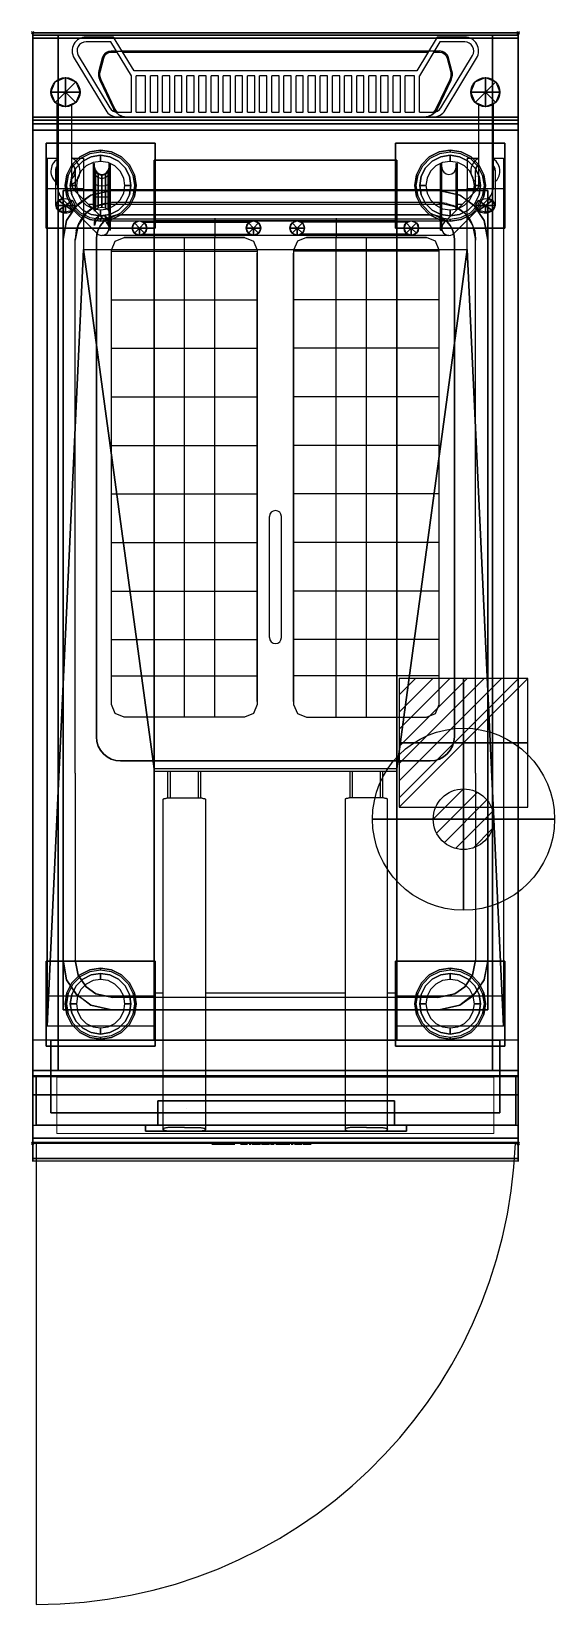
# Model space of a CAD drawing. Extents: x -1 to 430, y -1295 to 1.
import ezdxf

# ---------------------------------------------------------------- set-up
doc = ezdxf.new("R2010")
doc.units = 0
doc.header["$PDMODE"] = 35
doc.header["$PDSIZE"] = 1
doc.layers.get('0').update_dxf_attribs({"lineweight": 13})
for name, color, linetype in [('IQ_200_2D', 1, 'Continuous'), ('IQ_200_3D', 1, 'Continuous'), ('IQ_204_2D', 7, 'Continuous'), ('IQ_CON_ELECTRICITY_INT', 7, 'Continuous'), ('IQ_CON_GAS_INT', 7, 'Continuous'), ('IQ_GRAY_3D', 9, 'Continuous'), ('IQ_INS_3D', 3, 'Continuous'), ('IQ_WHITE_3D', 7, 'Continuous')]:
    doc.layers.add(name, color=color, linetype=linetype)
doc.layers.add('IQ_BLACK_3D', color=7, linetype='Continuous', lineweight=13)

# ---------------------------------------------------------------- blocks, each defined once
blk = doc.blocks.new('ELE-MC-FRONTWHEEL-400')
at = {"layer": 'IQ_200_3D'}
mesh = blk.add_polyface(dxfattribs=at)
corners = [(0, -60, -40), (370, -60, -40), (370, 0, -40), (0, 0, -40), (0, -60), (370, -60), (370, 0), (0, 0)]
mesh.append_faces([[corners[k] for k in face] for face in [(0, 3, 2, 1), (4, 5, 6, 7), (0, 1, 5, 4), (3, 7, 6, 2), (0, 4, 7, 3), (1, 2, 6, 5)]])
blk = doc.blocks.new('ELE-MC-BUTTOMSUPPORT')
at = {"layer": 'IQ_200_3D'}
mesh = blk.add_polyface(dxfattribs=at)
corners = [(100, -830, 11), (300, -830, 11), (300, -155, 11), (100, -155, 11), (100, -830, 135), (300, -830, 135), (300, -105, 135), (100, -105, 135)]
mesh.append_faces([[corners[k] for k in face] for face in [(0, 3, 2, 1), (4, 5, 6, 7), (0, 1, 5, 4), (3, 7, 6, 2), (0, 4, 7, 3), (1, 2, 6, 5)]])
blk = doc.blocks.new('ELE-MC-BODY400X250')
at = {"layer": 'IQ_200_2D'}
for p, q in [((0, 0), (400, 0)), ((0, -855), (0, 0)), ((400, 0), (400, -855))]:
    blk.add_line(p, q, dxfattribs=at)
at = {"layer": 'IQ_200_3D'}
for points, invisible_edges in [([(0, -0.3, 862.2), (0, 0, 860.5), (400, 0, 860.5), (400, -0.3, 862.2)], 8), ([(0, 0, 853.7), (0, -0.1, 852.8), (400, -0.1, 852.8), (400, 0, 853.7)], 2), ([(0, -0.1, 852.8), (0, -0.5, 852), (400, -0.5, 852), (400, -0.1, 852.8)], 10), ([(0, -1.3, 863.7), (0, -0.3, 862.2), (400, -0.3, 862.2), (400, -1.3, 863.7)], 10), ([(0, -0.5, 852), (0, -1.2, 851.4), (400, -1.2, 851.4), (400, -0.5, 852)], 10), ([(0, -1.2, 851.4), (0, -2, 851), (400, -2, 851), (400, -1.2, 851.4)], 8), ([(0, -2.8, 864.7), (0, -1.3, 863.7), (400, -1.3, 863.7), (400, -2.8, 864.7)], 10), ([(0, -4.5, 865), (0, -2.8, 864.7), (400, -2.8, 864.7), (400, -4.5, 865)], 2), ([(0, -71.6, 864.6), (0, -69.5, 865), (400, -69.5, 865), (400, -71.6, 864.6)], 8), ([(0, -73.4, 863.4), (0, -71.6, 864.6), (400, -71.6, 864.6), (400, -73.4, 863.4)], 10), ([(0, -74.6, 861.6), (0, -73.4, 863.4), (400, -73.4, 863.4), (400, -74.6, 861.6)], 10), ([(0, -75, 859.5), (0, -74.6, 861.6), (400, -74.6, 861.6), (400, -75, 859.5)], 2), ([(0, -75.5, 854.6), (0, -75, 856.7), (400, -75, 856.7), (400, -75.5, 854.6)], 8), ([(0, -76.6, 852.8), (0, -75.5, 854.6), (400, -75.5, 854.6), (400, -76.6, 852.8)], 10), ([(0, -78.4, 851.5), (0, -76.6, 852.8), (400, -76.6, 852.8), (400, -78.4, 851.5)], 10), ([(0, -80.5, 851), (0, -78.4, 851.5), (400, -78.4, 851.5), (400, -80.5, 851)], 2)]:
    blk.add_3dface(points, dxfattribs=dict(at, invisible_edges=invisible_edges))
for points in [[(0, 0, 860.5), (0, 0, 853.7), (400, 0, 853.7), (400, 0, 860.5)], [(0, -855, 600), (0, -2, 600), (400, -2, 600), (400, -855, 600)], [(0, -2, 600), (0, -2, 851), (400, -2, 851), (400, -2, 600)], [(0, -855, 600), (0, -855, 851), (0, -2, 851), (0, -2, 600)], [(0, -69.5, 865), (0, -4.5, 865), (400, -4.5, 865), (400, -69.5, 865)], [(400, -855, 600), (400, -2, 600), (400, -2, 851), (400, -855, 851)], [(0, -75, 856.7), (0, -75, 859.5), (400, -75, 859.5), (400, -75, 856.7)], [(0, -855, 600), (400, -855, 600), (400, -855, 851), (0, -855, 851)]]:
    blk.add_3dface(points, dxfattribs=at)
at = {"layer": 'IQ_204_2D'}
blk.add_line((0, -80), (400, -80), dxfattribs=at)
at = {"layer": 'IQ_INS_3D'}
for p in [(0, 0), (400, 0)]:
    blk.add_point(p, dxfattribs=at)
blk = doc.blocks.new('ELE-MC-FRYTOP2-400')
at = {"layer": 'IQ_200_3D'}
for p, q in [((65, -180, 685), (185, -180, 685)), ((174.5, -168.7, 810), (75.5, -168.7, 810)), ((174.5, -168.7, 770), (76.5, -168.7, 770)), ((174.5, -168.7, 730), (76.5, -168.7, 730)), ((174.5, -168.7, 690), (76.5, -168.7, 690)), ((76.5, -168.7, 820), (76.5, -168.7, 685)), ((76.5, -168.7, 820), (76.5, -168.7, 685)), ((100, -168.7, 820), (100, -168.7, 685)), ((100, -564, 685), (100, -168.7, 685)), ((125, -168.7, 820), (125, -168.7, 685)), ((125, -564, 685), (125, -168.7, 685)), ((150, -168.7, 820), (150, -168.7, 685)), ((150, -564, 685), (150, -168.7, 685)), ((164.5, -168.7, 820), (164.5, -168.7, 685)), ((174.5, -168.7, 820), (174.5, -168.7, 685)), ((174.5, -168.7, 820), (174.5, -168.7, 685)), ((335, -180, 685), (215, -180, 685)), ((225.5, -168.7, 810), (324.5, -168.7, 810)), ((225.5, -168.7, 770), (323.5, -168.7, 770)), ((225.5, -168.7, 730), (323.5, -168.7, 730)), ((225.5, -168.7, 690), (323.5, -168.7, 690)), ((225.5, -168.7, 820), (225.5, -168.7, 685)), ((225.5, -168.7, 820), (225.5, -168.7, 685)), ((235.5, -168.7, 820), (235.5, -168.7, 685)), ((250, -168.7, 820), (250, -168.7, 685)), ((250, -564, 685), (250, -168.7, 685)), ((275, -168.7, 820), (275, -168.7, 685)), ((275, -564, 685), (275, -168.7, 685)), ((300, -168.7, 820), (300, -168.7, 685)), ((300, -564, 685), (300, -168.7, 685)), ((323.5, -168.7, 820), (323.5, -168.7, 685)), ((323.5, -168.7, 820), (323.5, -168.7, 685)), ((65, -551, 810), (65, -181.7, 810)), ((65, -551, 690), (65, -181.7, 690)), ((65, -551, 730), (65, -181.7, 730)), ((65, -551, 770), (65, -181.7, 770)), ((65, -181.7, 820), (65, -181.7, 685)), ((65, -181.7, 820), (65, -181.7, 685)), ((185, -551, 810), (185, -181.7, 810)), ((185, -551, 690), (185, -181.7, 690)), ((185, -551, 730), (185, -181.7, 730)), ((185, -551, 770), (185, -181.7, 770)), ((185, -181.7, 820), (185, -181.7, 685)), ((215, -551, 810), (215, -181.7, 810)), ((215, -551, 690), (215, -181.7, 690)), ((215, -551, 730), (215, -181.7, 730)), ((215, -551, 770), (215, -181.7, 770)), ((215, -181.7, 820), (215, -181.7, 685)), ((335, -551, 810), (335, -181.7, 810)), ((335, -551, 690), (335, -181.7, 690)), ((335, -551, 730), (335, -181.7, 730)), ((335, -551, 770), (335, -181.7, 770)), ((335, -181.7, 820), (335, -181.7, 685)), ((335, -181.7, 820), (335, -181.7, 685)), ((65, -220, 685), (185, -220, 685)), ((335, -220, 685), (215, -220, 685)), ((65, -251, 820), (65, -251, 685)), ((185, -251, 820), (185, -251, 685)), ((215, -251, 820), (215, -251, 685)), ((335, -251, 820), (335, -251, 685)), ((65, -260, 685), (185, -260, 685)), ((335, -260, 685), (215, -260, 685)), ((65, -291, 820), (65, -291, 685)), ((185, -291, 820), (185, -291, 685)), ((215, -291, 820), (215, -291, 685)), ((335, -291, 820), (335, -291, 685)), ((65, -300, 685), (185, -300, 685)), ((335, -300, 685), (215, -300, 685)), ((65, -331, 820), (65, -331, 685)), ((185, -331, 820), (185, -331, 685)), ((215, -331, 820), (215, -331, 685)), ((335, -331, 820), (335, -331, 685)), ((65, -340, 685), (185, -340, 685)), ((335, -340, 685), (215, -340, 685)), ((65, -371, 820), (65, -371, 685)), ((185, -371, 820), (185, -371, 685)), ((215, -371, 820), (215, -371, 685)), ((335, -371, 820), (335, -371, 685)), ((65, -380, 685), (185, -380, 685)), ((335, -380, 685), (215, -380, 685)), ((65, -411, 820), (65, -411, 685)), ((185, -411, 820), (185, -411, 685)), ((215, -411, 820), (215, -411, 685)), ((335, -411, 820), (335, -411, 685)), ((65, -420, 685), (185, -420, 685)), ((335, -420, 685), (215, -420, 685)), ((65, -451, 820), (65, -451, 685)), ((185, -451, 820), (185, -451, 685)), ((215, -451, 820), (215, -451, 685)), ((335, -451, 820), (335, -451, 685)), ((65, -460, 685), (185, -460, 685)), ((335, -460, 685), (215, -460, 685)), ((65, -491, 820), (65, -491, 685)), ((185, -491, 820), (185, -491, 685)), ((215, -491, 820), (215, -491, 685)), ((335, -491, 820), (335, -491, 685)), ((65, -500, 685), (185, -500, 685)), ((335, -500, 685), (215, -500, 685)), ((65, -530, 685), (185, -530, 685)), ((335, -530, 685), (215, -530, 685)), ((185, -534.5, 820), (185, -534.5, 685)), ((215, -534.5, 820), (215, -534.5, 685)), ((65, -551, 820), (65, -551, 685)), ((65, -551, 820), (65, -551, 685)), ((185, -551, 820), (185, -551, 685)), ((215, -551, 820), (215, -551, 685)), ((335, -551, 820), (335, -551, 685)), ((335, -551, 820), (335, -551, 685)), ((75.4, -564, 820), (75.4, -564, 685)), ((174.5, -564, 810), (75.5, -564, 810)), ((174.5, -564, 770), (75.5, -564, 770)), ((174.5, -564, 730), (75.5, -564, 730)), ((174.5, -564, 690), (75.5, -564, 690)), ((101.3, -564, 820), (101.3, -564, 685)), ((102, -564, 820), (102, -564, 685)), ((125, -564, 820), (125, -564, 685)), ((144.3, -564, 820), (144.3, -564, 685)), ((150, -564, 820), (150, -564, 685)), ((174.5, -564, 820), (174.5, -564, 685)), ((225.5, -564, 810), (324.5, -564, 810)), ((225.5, -564, 770), (324.5, -564, 770)), ((225.5, -564, 730), (324.5, -564, 730)), ((225.5, -564, 690), (324.5, -564, 690)), ((225.5, -564, 820), (225.5, -564, 685)), ((250, -564, 820), (250, -564, 685)), ((255.7, -564, 820), (255.7, -564, 685)), ((298, -564, 820), (298, -564, 685)), ((298.8, -564, 820), (298.8, -564, 685)), ((324.6, -564, 820), (324.6, -564, 685))]:
    blk.add_line(p, q, dxfattribs=at)
at = {"layer": 'IQ_200_3D', "extrusion": (-1, 0, 0)}
for elevation in [-100, -150, -250, -300]:
    blk.add_lwpolyline([(152.7, 830.3), (152.7, 838.3, -0.414214), (159.7, 845.3), (161.7, 845.3, -0.414214), (168.7, 838.3), (168.7, 820)], format="xyb", dxfattribs=dict(at, elevation=elevation))
at = {"layer": 'IQ_200_3D'}
for points, elevation in [([(65, -179.2), (68.1, -171.8), (75.5, -168.7), (174.5, -168.7), (181.9, -171.8), (185, -179.2), (185, -553.5), (181.9, -560.9), (174.5, -564), (75.5, -564), (68.1, -560.9), (65, -553.5)], 685), ([(65, -179.2), (68.1, -171.8), (75.5, -168.7), (174.5, -168.7), (181.9, -171.8), (185, -179.2), (185, -553.5), (181.9, -560.9), (174.5, -564), (75.5, -564), (68.1, -560.9), (65, -553.5)], 820), ([(335, -179.2), (331.9, -171.8), (324.5, -168.7), (225.5, -168.7), (218.1, -171.8), (215, -179.2), (215, -553.5), (218.1, -560.9), (225.5, -564), (324.5, -564), (331.9, -560.9), (335, -553.5)], 685), ([(335, -179.2), (331.9, -171.8), (324.5, -168.7), (225.5, -168.7), (218.1, -171.8), (215, -179.2), (215, -553.5), (218.1, -560.9), (225.5, -564), (324.5, -564), (331.9, -560.9), (335, -553.5)], 820)]:
    blk.add_lwpolyline(points, close=True, dxfattribs=dict(at, elevation=elevation))
for points, invisible_edges in [([(0, -130, 850), (400, -130, 850), (400, -80.5, 850), (0, -80.5, 850)], 1), ([(65, -130, 850), (48, -133.8, 850), (42.3, -137.8, 850), (0, -130, 850)], 12), ([(42.3, -137.8, 850), (36.7, -141.7, 850), (28, -154.7, 850), (0, -130, 850)], 12), ([(28, -154.7, 850), (25, -170, 850), (0, -130, 850)], 10), ([(25, -170, 850), (0, -130, 850), (0, -855, 850), (25, -765, 850)], 5), ([(52.1, -143.1, 820), (44, -148.8, 820), (35.7, -143.3, 850), (48, -133.8, 850)], 10), ([(66.1, -140, 820), (52.1, -143.1, 820), (48, -133.8, 850), (65, -130, 850)], 10), ([(61.4, -153.4, 820), (48.3, -145.1, 820), (53.5, -142.3, 820), (64.8, -151.5, 820)], 5), ([(53.5, -142.3, 820), (64.8, -151.5, 820), (68.6, -150.4, 820), (59.1, -140.6, 820)], 5), ([(68.6, -150.4, 820), (59.1, -140.6, 820), (65, -140, 820), (72.5, -150, 820)], 5), ([(335, -130, 850), (333.9, -140, 820), (66.1, -140, 820), (65, -130, 850)], 5), ([(65, -140, 820), (72.5, -150, 820), (327.5, -150, 820), (335, -140, 820)], 5), ([(331.4, -150.4, 820), (340.9, -140.6, 820), (335, -140, 820), (327.5, -150, 820)], 5), ([(331.4, -150.4, 820), (340.9, -140.6, 820), (335, -140, 820), (327.5, -150, 820)], 5), ([(346.5, -142.3, 820), (335.2, -151.5, 820), (331.4, -150.4, 820), (340.9, -140.6, 820)], 5), ([(346.5, -142.3, 820), (335.2, -151.5, 820), (331.4, -150.4, 820), (340.9, -140.6, 820)], 5), ([(333.9, -140, 820), (347.9, -143.1, 820), (352, -133.8, 850), (335, -130, 850)], 10), ([(335, -130, 850), (352, -133.8, 850), (357.7, -137.8, 850), (400, -130, 850)], 12), ([(338.6, -153.4, 820), (351.7, -145.1, 820), (346.5, -142.3, 820), (335.2, -151.5, 820)], 5), ([(347.9, -143.1, 820), (356, -148.8, 820), (364.3, -143.3, 850), (352, -133.8, 850)], 10), ([(357.7, -137.8, 850), (363.3, -141.7, 850), (372, -154.7, 850), (400, -130, 850)], 12), ([(372, -154.7, 850), (375, -170, 850), (400, -130, 850)], 14), ([(375, -170, 850), (400, -130, 850), (400, -855, 850), (375, -765, 850)], 5), ([(37.5, -158.6, 820), (35, -171, 820), (25, -171, 850), (28, -154.7, 850)], 10), ([(44, -148.8, 820), (37.5, -158.6, 820), (28, -154.7, 850), (35.7, -143.3, 850)], 10), ([(38.3, -156.3, 820), (54, -162.3, 820), (55.9, -158.9, 820), (40.7, -152.3, 820)], 5), ([(55.9, -158.9, 820), (40.7, -152.3, 820), (43.8, -148.8, 820), (58.4, -155.9, 820)], 5), ([(43.8, -148.8, 820), (58.4, -155.9, 820), (61.4, -153.4, 820), (48.3, -145.1, 820)], 5), ([(338.6, -153.4, 680), (61.4, -153.4, 680), (58.4, -155.9, 680), (341.6, -155.9, 680)], 5), ([(58.4, -155.9, 680), (58.4, -155.9, 820), (61.4, -153.4, 820), (61.4, -153.4, 680)], 5), ([(64.8, -151.5, 680), (335.2, -151.5, 680), (338.6, -153.4, 680), (61.4, -153.4, 680)], 5), ([(61.4, -153.4, 820), (61.4, -153.4, 680), (64.8, -151.5, 680), (64.8, -151.5, 820)], 5), ([(331.4, -150.4, 680), (68.6, -150.4, 680), (64.8, -151.5, 680), (335.2, -151.5, 680)], 5), ([(64.8, -151.5, 680), (64.8, -151.5, 820), (68.6, -150.4, 820), (68.6, -150.4, 680)], 5), ([(72.5, -150, 680), (327.5, -150, 680), (331.4, -150.4, 680), (68.6, -150.4, 680)], 4), ([(68.6, -150.4, 820), (68.6, -150.4, 680), (72.5, -150, 680), (72.5, -150, 820)], 1), ([(331.4, -150.4, 820), (331.4, -150.4, 680), (327.5, -150, 680), (327.5, -150, 820)], 1), ([(335.2, -151.5, 680), (335.2, -151.5, 820), (331.4, -150.4, 820), (331.4, -150.4, 680)], 5), ([(338.6, -153.4, 820), (338.6, -153.4, 680), (335.2, -151.5, 680), (335.2, -151.5, 820)], 5), ([(356.2, -148.8, 820), (341.6, -155.9, 820), (338.6, -153.4, 820), (351.7, -145.1, 820)], 5), ([(341.6, -155.9, 680), (341.6, -155.9, 820), (338.6, -153.4, 820), (338.6, -153.4, 680)], 5), ([(344.1, -158.9, 820), (359.3, -152.3, 820), (356.2, -148.8, 820), (341.6, -155.9, 820)], 5), ([(361.7, -156.3, 820), (346, -162.3, 820), (344.1, -158.9, 820), (359.3, -152.3, 820)], 5), ([(356, -148.8, 820), (362.5, -158.6, 820), (372, -154.7, 850), (364.3, -143.3, 850)], 10), ([(362.5, -158.6, 820), (365, -171, 820), (375, -171, 850), (372, -154.7, 850)], 10), ([(35, -170, 820), (52.5, -170, 820), (52.9, -166.1, 820), (35.8, -163, 820)], 5), ([(52.9, -166.1, 820), (35.8, -163, 820), (38.3, -156.3, 820), (54, -162.3, 820)], 5), ([(347.1, -166.1, 680), (52.9, -166.1, 680), (52.5, -170, 680), (347.5, -170, 680)], 5), ([(52.5, -170, 680), (52.5, -170, 820), (52.9, -166.1, 820), (52.9, -166.1, 680)], 4), ([(54, -162.3, 680), (346, -162.3, 680), (347.1, -166.1, 680), (52.9, -166.1, 680)], 5), ([(52.9, -166.1, 820), (52.9, -166.1, 680), (54, -162.3, 680), (54, -162.3, 820)], 5), ([(344.1, -158.9, 680), (55.9, -158.9, 680), (54, -162.3, 680), (346, -162.3, 680)], 5), ([(54, -162.3, 680), (54, -162.3, 820), (55.9, -158.9, 820), (55.9, -158.9, 680)], 5), ([(58.4, -155.9, 680), (341.6, -155.9, 680), (344.1, -158.9, 680), (55.9, -158.9, 680)], 5), ([(55.9, -158.9, 820), (55.9, -158.9, 680), (58.4, -155.9, 680), (58.4, -155.9, 820)], 5), ([(344.1, -158.9, 820), (344.1, -158.9, 680), (341.6, -155.9, 680), (341.6, -155.9, 820)], 5), ([(346, -162.3, 680), (346, -162.3, 820), (344.1, -158.9, 820), (344.1, -158.9, 680)], 5), ([(347.1, -166.1, 820), (364.2, -163, 820), (361.7, -156.3, 820), (346, -162.3, 820)], 5), ([(347.1, -166.1, 820), (347.1, -166.1, 680), (346, -162.3, 680), (346, -162.3, 820)], 5), ([(365, -170, 820), (347.5, -170, 820), (347.1, -166.1, 820), (364.2, -163, 820)], 5), ([(347.5, -170, 680), (347.5, -170, 820), (347.1, -166.1, 820), (347.1, -166.1, 680)], 4), ([(35, -171, 820), (25, -171, 850), (25, -610, 850), (35, -610, 820)], 5), ([(35, -170, 820), (52.5, -170, 820), (52.5, -580, 820), (35, -610, 820)], 5), ([(52.5, -580, 680), (347.5, -580, 680), (347.5, -170, 680), (52.5, -170, 680)], 5), ([(52.5, -170, 820), (52.5, -170, 680), (52.5, -580, 680), (52.5, -580, 820)], 1), ([(365, -170, 820), (347.5, -170, 820), (347.5, -580, 820), (365, -610, 820)], 5), ([(347.5, -170, 820), (347.5, -170, 680), (347.5, -580, 680), (347.5, -580, 820)], 1), ([(365, -171, 820), (375, -171, 850), (375, -610, 850), (365, -610, 820)], 5), ([(35, -610, 820), (52.5, -580, 820), (52.9, -583.9, 820), (35, -610, 820)], 5), ([(347.1, -583.9, 680), (52.9, -583.9, 680), (52.5, -580, 680), (347.5, -580, 680)], 5), ([(52.5, -580, 680), (52.5, -580, 820), (52.9, -583.9, 820), (52.9, -583.9, 680)], 4), ([(347.5, -580, 680), (347.5, -580, 820), (347.1, -583.9, 820), (347.1, -583.9, 680)], 4), ([(365, -610, 820), (347.5, -580, 820), (347.1, -583.9, 820), (365, -610, 820)], 5), ([(52.9, -583.9, 820), (35, -610, 820), (35, -610, 820), (54, -587.7, 820)], 5), ([(35, -610, 820), (54, -587.7, 820), (55.9, -591.1, 820), (35, -610, 820)], 5), ([(55.9, -591.1, 820), (35, -610, 820), (35, -610, 820), (58.4, -594.1, 820)], 5), ([(35, -610, 820), (58.4, -594.1, 820), (61.4, -596.6, 820), (35, -610, 820)], 5), ([(54, -587.7, 680), (346, -587.7, 680), (347.1, -583.9, 680), (52.9, -583.9, 680)], 5), ([(52.9, -583.9, 820), (52.9, -583.9, 680), (54, -587.7, 680), (54, -587.7, 820)], 5), ([(344.1, -591.1, 680), (55.9, -591.1, 680), (54, -587.7, 680), (346, -587.7, 680)], 5), ([(54, -587.7, 680), (54, -587.7, 820), (55.9, -591.1, 820), (55.9, -591.1, 680)], 5), ([(58.4, -594.1, 680), (341.6, -594.1, 680), (344.1, -591.1, 680), (55.9, -591.1, 680)], 5), ([(55.9, -591.1, 820), (55.9, -591.1, 680), (58.4, -594.1, 680), (58.4, -594.1, 820)], 5), ([(338.6, -596.6, 680), (61.4, -596.6, 680), (58.4, -594.1, 680), (341.6, -594.1, 680)], 5), ([(58.4, -594.1, 680), (58.4, -594.1, 820), (61.4, -596.6, 820), (61.4, -596.6, 680)], 5), ([(341.6, -594.1, 680), (341.6, -594.1, 820), (338.6, -596.6, 820), (338.6, -596.6, 680)], 5), ([(365, -610, 820), (341.6, -594.1, 820), (338.6, -596.6, 820), (365, -610, 820)], 5), ([(344.1, -591.1, 820), (344.1, -591.1, 680), (341.6, -594.1, 680), (341.6, -594.1, 820)], 5), ([(344.1, -591.1, 820), (365, -610, 820), (365, -610, 820), (341.6, -594.1, 820)], 5), ([(346, -587.7, 680), (346, -587.7, 820), (344.1, -591.1, 820), (344.1, -591.1, 680)], 5), ([(365, -610, 820), (346, -587.7, 820), (344.1, -591.1, 820), (365, -610, 820)], 5), ([(347.1, -583.9, 820), (347.1, -583.9, 680), (346, -587.7, 680), (346, -587.7, 820)], 5), ([(347.1, -583.9, 820), (365, -610, 820), (365, -610, 820), (346, -587.7, 820)], 5), ([(61.4, -596.6, 820), (35, -610, 820), (35, -610, 820), (64.8, -598.5, 820)], 5), ([(35, -610, 820), (64.8, -598.5, 820), (68.6, -599.6, 820), (35, -610, 820)], 5), ([(68.6, -599.6, 820), (35, -610, 820), (35, -610, 820), (72.5, -600, 820)], 5), ([(35, -610, 820), (72.5, -600, 820), (327.5, -600, 820), (365, -610, 820)], 13), ([(64.8, -598.5, 680), (335.2, -598.5, 680), (338.6, -596.6, 680), (61.4, -596.6, 680)], 5), ([(61.4, -596.6, 820), (61.4, -596.6, 680), (64.8, -598.5, 680), (64.8, -598.5, 820)], 5), ([(331.4, -599.6, 680), (68.6, -599.6, 680), (64.8, -598.5, 680), (335.2, -598.5, 680)], 5), ([(64.8, -598.5, 680), (64.8, -598.5, 820), (68.6, -599.6, 820), (68.6, -599.6, 680)], 5), ([(72.5, -600, 680), (327.5, -600, 680), (331.4, -599.6, 680), (68.6, -599.6, 680)], 4), ([(68.6, -599.6, 820), (68.6, -599.6, 680), (72.5, -600, 680), (72.5, -600, 820)], 1), ([(331.4, -599.6, 820), (331.4, -599.6, 680), (327.5, -600, 680), (327.5, -600, 820)], 1), ([(331.4, -599.6, 820), (365, -610, 820), (365, -610, 820), (327.5, -600, 820)], 5), ([(335.2, -598.5, 680), (335.2, -598.5, 820), (331.4, -599.6, 820), (331.4, -599.6, 680)], 5), ([(365, -610, 820), (335.2, -598.5, 820), (331.4, -599.6, 820), (365, -610, 820)], 5), ([(338.6, -596.6, 820), (338.6, -596.6, 680), (335.2, -598.5, 680), (335.2, -598.5, 820)], 5), ([(338.6, -596.6, 820), (365, -610, 820), (365, -610, 820), (335.2, -598.5, 820)], 5), ([(25, -610, 850), (35, -610, 820), (35, -764, 840), (25, -764, 850)], 5), ([(365, -610, 820), (333.9, -795, 840), (66.1, -795, 840), (35, -610, 820)], 13), ([(35, -610, 820), (35, -764, 840), (37.5, -776.4, 840)], 8), ([(35, -610, 820), (37.5, -776.4, 840), (44, -786.2, 840)], 9), ([(35, -610, 820), (44, -786.2, 840), (52.1, -791.9, 840)], 9), ([(35, -610, 820), (52.1, -791.9, 840), (66.1, -795, 840)], 9), ([(365, -610, 820), (347.9, -791.9, 840), (333.9, -795, 840)], 9), ([(365, -610, 820), (356, -786.2, 840), (347.9, -791.9, 840)], 9), ([(365, -610, 820), (362.5, -776.4, 840), (356, -786.2, 840)], 9), ([(365, -610, 820), (365, -764, 840), (362.5, -776.4, 840)], 8), ([(375, -610, 850), (365, -610, 820), (365, -764, 840), (375, -764, 850)], 5), ([(37.5, -776.4, 840), (35, -764, 840), (25, -764, 850), (28, -780.3, 850)], 10), ([(362.5, -776.4, 840), (365, -764, 840), (375, -764, 850), (372, -780.3, 850)], 10), ([(28, -780.3, 850), (25, -765, 850), (0, -855, 850)], 10), ([(44, -786.2, 840), (37.5, -776.4, 840), (28, -780.3, 850), (35.7, -791.7, 850)], 10), ([(356, -786.2, 840), (362.5, -776.4, 840), (372, -780.3, 850), (364.3, -791.7, 850)], 10), ([(372, -780.3, 850), (375, -765, 850), (400, -855, 850)], 14), ([(42.3, -797.2, 850), (36.7, -793.3, 850), (28, -780.3, 850), (0, -855, 850)], 12), ([(52.1, -791.9, 840), (44, -786.2, 840), (35.7, -791.7, 850), (48, -801.2, 850)], 10), ([(347.9, -791.9, 840), (356, -786.2, 840), (364.3, -791.7, 850), (352, -801.2, 850)], 10), ([(357.7, -797.2, 850), (363.3, -793.3, 850), (372, -780.3, 850), (400, -855, 850)], 12), ([(65, -805, 850), (48, -801.2, 850), (42.3, -797.2, 850), (0, -855, 850)], 12), ([(66.1, -795, 840), (52.1, -791.9, 840), (48, -801.2, 850), (65, -805, 850)], 10), ([(335, -805, 850), (333.9, -795, 840), (66.1, -795, 840), (65, -805, 850)], 5), ([(333.9, -795, 840), (347.9, -791.9, 840), (352, -801.2, 850), (335, -805, 850)], 10), ([(335, -805, 850), (352, -801.2, 850), (357.7, -797.2, 850), (400, -855, 850)], 12), ([(0, -855, 850), (400, -855, 850), (335, -805, 850), (65, -805, 850)], 10)]:
    blk.add_3dface(points, dxfattribs=dict(at, invisible_edges=invisible_edges))
for points in [[(25, -130, 850), (25, -130, 855), (375, -130, 855), (375, -130, 850)], [(25, -805, 850), (25, -805, 855), (25, -130, 855), (25, -130, 850)], [(375, -805, 850), (375, -130, 850), (375, -130, 855), (375, -805, 855)], [(72.5, -150, 820), (72.5, -150, 680), (327.5, -150, 680), (327.5, -150, 820)], [(72.5, -600, 820), (72.5, -600, 680), (327.5, -600, 680), (327.5, -600, 820)], [(25, -805, 850), (375, -805, 850), (375, -805, 855), (25, -805, 855)]]:
    blk.add_3dface(points, dxfattribs=at)
mesh = blk.add_polyface(dxfattribs=at)
corners = [(12, -818.5, 850), (12, -128.5, 850), (42, -128.5, 850), (42, -178.5, 850), (358, -178.5, 850), (358, -128.5, 850), (388, -128.5, 850), (388, -818.5, 850), (300, -818.5, 850), (300, -606.5, 850), (100, -606.5, 850), (100, -818.5, 850)]
mesh.append_faces([[corners[k] for k in face] for face in [(0, 3, 10, 11)]], dxfattribs={"vtx0": -1, "vtx1": -1})
mesh.append_faces([[corners[k] for k in face] for face in [(10, 3, 4, 9)]], dxfattribs={"vtx0": -1, "vtx2": -1})
mesh.append_faces([[corners[k] for k in face] for face in [(8, 9, 4, 7)]], dxfattribs={"vtx1": -1, "vtx2": -1})
mesh.append_faces([[corners[k] for k in face] for face in [(0, 1, 2, 3), (4, 5, 6, 7)]], dxfattribs={"vtx3": -1})
blk = doc.blocks.new('PQ-MC-LEG150')
at = {"layer": 'IQ_200_3D'}
for points in [[(-45, -35, 148), (-45, 35, 148), (45, 35, 148), (45, -35, 148)], [(-45, -35, 150), (45, -35, 150), (45, 35, 150), (-45, 35, 150)], [(-45, 35, 148), (-45, 35, 150), (45, 35, 150), (45, 35, 148)], [(-45, -35, 148), (-45, -35, 150), (-45, 35, 150), (-45, 35, 148)], [(45, -35, 148), (45, 35, 148), (45, 35, 150), (45, -35, 150)], [(-45, -35, 148), (45, -35, 148), (45, -35, 150), (-45, -35, 150)]]:
    blk.add_3dface(points, dxfattribs=at)
for points, invisible_edges in [([(-17.2, 23.7, 148), (-17.2, 23.7, 46), (-9, 27.8, 46), (-9, 27.8, 148)], 5), ([(-17.2, 23.7, 46), (-16.4, 22.6, 41), (-8.6, 26.5, 41), (-9, 27.8, 46)], 5), ([(-9, 27.8, 148), (-9, 27.8, 46), (0, 29.2, 46), (0, 29.2, 148)], 1), ([(-9, 27.8, 46), (-8.6, 26.5, 41), (0, 27.9, 41), (0, 29.2, 46)], 1), ([(0, 29.2, 148), (0, 29.2, 46), (9, 27.8, 46), (9, 27.8, 148)], 4), ([(0, 29.2, 46), (0, 27.9, 41), (8.6, 26.5, 41), (9, 27.8, 46)], 4), ([(9, 27.8, 46), (8.6, 26.5, 41), (16.4, 22.6, 41), (17.2, 23.7, 46)], 5), ([(9, 27.8, 148), (9, 27.8, 46), (17.2, 23.7, 46), (17.2, 23.7, 148)], 5), ([(-27.8, 9, 148), (-27.8, 9, 46), (-23.7, 17.2, 46), (-23.7, 17.2, 148)], 5), ([(-27.8, 9, 46), (-26.5, 8.6, 41), (-22.6, 16.4, 41), (-23.7, 17.2, 46)], 5), ([(-20.2, 14.7, 41), (-20.2, 14.7, 5), (-23.8, 7.7, 5), (-23.8, 7.7, 41)], 5), ([(-20.2, 14.7, 5), (-19, 13.8, 1.5), (-22.4, 7.3, 1.5), (-23.8, 7.7, 5)], 7), ([(-23.7, 17.2, 148), (-23.7, 17.2, 46), (-17.2, 23.7, 46), (-17.2, 23.7, 148)], 5), ([(-23.7, 17.2, 46), (-22.6, 16.4, 41), (-16.4, 22.6, 41), (-17.2, 23.7, 46)], 5), ([(-19, 13.8, 1.5), (-16.2, 11.8), (-19, 6.2), (-22.4, 7.3, 1.5)], 13), ([(-14.7, 20.2, 41), (-14.7, 20.2, 5), (-20.2, 14.7, 5), (-20.2, 14.7, 41)], 5), ([(-14.7, 20.2, 5), (-13.8, 19, 1.5), (-19, 13.8, 1.5), (-20.2, 14.7, 5)], 7), ([(-13.8, 19, 1.5), (-11.8, 16.2), (-16.2, 11.8), (-19, 13.8, 1.5)], 13), ([(-7.7, 23.8, 41), (-7.7, 23.8, 5), (-14.7, 20.2, 5), (-14.7, 20.2, 41)], 5), ([(-7.7, 23.8, 5), (-7.3, 22.4, 1.5), (-13.8, 19, 1.5), (-14.7, 20.2, 5)], 7), ([(-7.3, 22.4, 1.5), (-6.2, 19), (-11.8, 16.2), (-13.8, 19, 1.5)], 13), ([(0, 25, 41), (0, 25, 5), (-7.7, 23.8, 5), (-7.7, 23.8, 41)], 4), ([(0, 25, 5), (0, 23.5, 1.5), (-7.3, 22.4, 1.5), (-7.7, 23.8, 5)], 6), ([(0, 23.5, 1.5), (0, 20), (-6.2, 19), (-7.3, 22.4, 1.5)], 12), ([(7.7, 23.8, 41), (7.7, 23.8, 5), (0, 25, 5), (0, 25, 41)], 1), ([(7.7, 23.8, 5), (7.3, 22.4, 1.5), (0, 23.5, 1.5), (0, 25, 5)], 3), ([(7.3, 22.4, 1.5), (6.2, 19), (0, 20), (0, 23.5, 1.5)], 9), ([(13.8, 19, 1.5), (11.8, 16.2), (6.2, 19), (7.3, 22.4, 1.5)], 13), ([(14.7, 20.2, 5), (13.8, 19, 1.5), (7.3, 22.4, 1.5), (7.7, 23.8, 5)], 7), ([(14.7, 20.2, 41), (14.7, 20.2, 5), (7.7, 23.8, 5), (7.7, 23.8, 41)], 5), ([(19, 13.8, 1.5), (16.2, 11.8), (11.8, 16.2), (13.8, 19, 1.5)], 13), ([(20.2, 14.7, 5), (19, 13.8, 1.5), (13.8, 19, 1.5), (14.7, 20.2, 5)], 7), ([(20.2, 14.7, 41), (20.2, 14.7, 5), (14.7, 20.2, 5), (14.7, 20.2, 41)], 5), ([(22.4, 7.3, 1.5), (19, 6.2), (16.2, 11.8), (19, 13.8, 1.5)], 13), ([(17.2, 23.7, 46), (16.4, 22.6, 41), (22.6, 16.4, 41), (23.7, 17.2, 46)], 5), ([(17.2, 23.7, 148), (17.2, 23.7, 46), (23.7, 17.2, 46), (23.7, 17.2, 148)], 5), ([(23.8, 7.7, 5), (22.4, 7.3, 1.5), (19, 13.8, 1.5), (20.2, 14.7, 5)], 7), ([(23.8, 7.7, 41), (23.8, 7.7, 5), (20.2, 14.7, 5), (20.2, 14.7, 41)], 5), ([(23.7, 17.2, 46), (22.6, 16.4, 41), (26.5, 8.6, 41), (27.8, 9, 46)], 5), ([(23.7, 17.2, 148), (23.7, 17.2, 46), (27.8, 9, 46), (27.8, 9, 148)], 5), ([(-29.2, 0, 148), (-29.2, 0, 46), (-27.8, 9, 46), (-27.8, 9, 148)], 4), ([(-29.2, 0, 46), (-27.9, 0, 41), (-26.5, 8.6, 41), (-27.8, 9, 46)], 4), ([(-27.8, -9, 148), (-27.8, -9, 46), (-29.2, 0, 46), (-29.2, 0, 148)], 1), ([(-27.8, -9, 46), (-26.5, -8.6, 41), (-27.9, 0, 41), (-29.2, 0, 46)], 1), ([(-23.8, 7.7, 41), (-23.8, 7.7, 5), (-25, 0, 5), (-25, 0, 41)], 1), ([(-23.8, 7.7, 5), (-22.4, 7.3, 1.5), (-23.5, 0, 1.5), (-25, 0, 5)], 3), ([(-25, 0, 41), (-25, 0, 5), (-23.8, -7.7, 5), (-23.8, -7.7, 41)], 4), ([(-25, 0, 5), (-23.5, 0, 1.5), (-22.4, -7.3, 1.5), (-23.8, -7.7, 5)], 6), ([(-22.4, 7.3, 1.5), (-19, 6.2), (-20, 0), (-23.5, 0, 1.5)], 9), ([(-23.5, 0, 1.5), (-20, 0), (-19, -6.2), (-22.4, -7.3, 1.5)], 12), ([(23.5, 0, 1.5), (20, 0), (19, 6.2), (22.4, 7.3, 1.5)], 12), ([(22.4, -7.3, 1.5), (19, -6.2), (20, 0), (23.5, 0, 1.5)], 9), ([(25, 0, 5), (23.5, 0, 1.5), (22.4, 7.3, 1.5), (23.8, 7.7, 5)], 6), ([(23.8, -7.7, 5), (22.4, -7.3, 1.5), (23.5, 0, 1.5), (25, 0, 5)], 3), ([(25, 0, 41), (25, 0, 5), (23.8, 7.7, 5), (23.8, 7.7, 41)], 4), ([(23.8, -7.7, 41), (23.8, -7.7, 5), (25, 0, 5), (25, 0, 41)], 1), ([(27.8, 9, 46), (26.5, 8.6, 41), (27.9, 0, 41), (29.2, 0, 46)], 1), ([(29.2, 0, 46), (27.9, 0, 41), (26.5, -8.6, 41), (27.8, -9, 46)], 4), ([(27.8, 9, 148), (27.8, 9, 46), (29.2, 0, 46), (29.2, 0, 148)], 1), ([(29.2, 0, 148), (29.2, 0, 46), (27.8, -9, 46), (27.8, -9, 148)], 4), ([(-23.7, -17.2, 46), (-22.6, -16.4, 41), (-26.5, -8.6, 41), (-27.8, -9, 46)], 5), ([(-23.7, -17.2, 148), (-23.7, -17.2, 46), (-27.8, -9, 46), (-27.8, -9, 148)], 5), ([(-23.8, -7.7, 5), (-22.4, -7.3, 1.5), (-19, -13.8, 1.5), (-20.2, -14.7, 5)], 7), ([(-23.8, -7.7, 41), (-23.8, -7.7, 5), (-20.2, -14.7, 5), (-20.2, -14.7, 41)], 5), ([(-22.4, -7.3, 1.5), (-19, -6.2), (-16.2, -11.8), (-19, -13.8, 1.5)], 13), ([(-19, -13.8, 1.5), (-16.2, -11.8), (-11.8, -16.2), (-13.8, -19, 1.5)], 13), ([(13.8, -19, 1.5), (11.8, -16.2), (16.2, -11.8), (19, -13.8, 1.5)], 13), ([(19, -13.8, 1.5), (16.2, -11.8), (19, -6.2), (22.4, -7.3, 1.5)], 13), ([(20.2, -14.7, 5), (19, -13.8, 1.5), (22.4, -7.3, 1.5), (23.8, -7.7, 5)], 7), ([(20.2, -14.7, 41), (20.2, -14.7, 5), (23.8, -7.7, 5), (23.8, -7.7, 41)], 5), ([(27.8, -9, 46), (26.5, -8.6, 41), (22.6, -16.4, 41), (23.7, -17.2, 46)], 5), ([(27.8, -9, 148), (27.8, -9, 46), (23.7, -17.2, 46), (23.7, -17.2, 148)], 5), ([(-17.2, -23.7, 46), (-16.4, -22.6, 41), (-22.6, -16.4, 41), (-23.7, -17.2, 46)], 5), ([(-17.2, -23.7, 148), (-17.2, -23.7, 46), (-23.7, -17.2, 46), (-23.7, -17.2, 148)], 5), ([(-20.2, -14.7, 5), (-19, -13.8, 1.5), (-13.8, -19, 1.5), (-14.7, -20.2, 5)], 7), ([(-20.2, -14.7, 41), (-20.2, -14.7, 5), (-14.7, -20.2, 5), (-14.7, -20.2, 41)], 5), ([(-9, -27.8, 46), (-8.6, -26.5, 41), (-16.4, -22.6, 41), (-17.2, -23.7, 46)], 5), ([(-9, -27.8, 148), (-9, -27.8, 46), (-17.2, -23.7, 46), (-17.2, -23.7, 148)], 5), ([(-14.7, -20.2, 5), (-13.8, -19, 1.5), (-7.3, -22.4, 1.5), (-7.7, -23.8, 5)], 7), ([(-14.7, -20.2, 41), (-14.7, -20.2, 5), (-7.7, -23.8, 5), (-7.7, -23.8, 41)], 5), ([(-13.8, -19, 1.5), (-11.8, -16.2), (-6.2, -19), (-7.3, -22.4, 1.5)], 13), ([(-7.7, -23.8, 5), (-7.3, -22.4, 1.5), (0, -23.5, 1.5), (0, -25, 5)], 3), ([(-7.7, -23.8, 41), (-7.7, -23.8, 5), (0, -25, 5), (0, -25, 41)], 1), ([(-7.3, -22.4, 1.5), (-6.2, -19), (0, -20), (0, -23.5, 1.5)], 9), ([(0, -23.5, 1.5), (0, -20), (6.2, -19), (7.3, -22.4, 1.5)], 12), ([(0, -25, 5), (0, -23.5, 1.5), (7.3, -22.4, 1.5), (7.7, -23.8, 5)], 6), ([(0, -25, 41), (0, -25, 5), (7.7, -23.8, 5), (7.7, -23.8, 41)], 4), ([(7.3, -22.4, 1.5), (6.2, -19), (11.8, -16.2), (13.8, -19, 1.5)], 13), ([(7.7, -23.8, 5), (7.3, -22.4, 1.5), (13.8, -19, 1.5), (14.7, -20.2, 5)], 7), ([(7.7, -23.8, 41), (7.7, -23.8, 5), (14.7, -20.2, 5), (14.7, -20.2, 41)], 5), ([(17.2, -23.7, 46), (16.4, -22.6, 41), (8.6, -26.5, 41), (9, -27.8, 46)], 5), ([(17.2, -23.7, 148), (17.2, -23.7, 46), (9, -27.8, 46), (9, -27.8, 148)], 5), ([(14.7, -20.2, 5), (13.8, -19, 1.5), (19, -13.8, 1.5), (20.2, -14.7, 5)], 7), ([(14.7, -20.2, 41), (14.7, -20.2, 5), (20.2, -14.7, 5), (20.2, -14.7, 41)], 5), ([(23.7, -17.2, 46), (22.6, -16.4, 41), (16.4, -22.6, 41), (17.2, -23.7, 46)], 5), ([(23.7, -17.2, 148), (23.7, -17.2, 46), (17.2, -23.7, 46), (17.2, -23.7, 148)], 5), ([(0, -29.2, 46), (0, -27.9, 41), (-8.6, -26.5, 41), (-9, -27.8, 46)], 4), ([(0, -29.2, 148), (0, -29.2, 46), (-9, -27.8, 46), (-9, -27.8, 148)], 4), ([(9, -27.8, 46), (8.6, -26.5, 41), (0, -27.9, 41), (0, -29.2, 46)], 1), ([(9, -27.8, 148), (9, -27.8, 46), (0, -29.2, 46), (0, -29.2, 148)], 1)]:
    blk.add_3dface(points, dxfattribs=dict(at, invisible_edges=invisible_edges))
blk = doc.blocks.new('ELE-MC-BODY400X600')
at = {"layer": 'IQ_200_3D', "invisible_edges": 8}
for points in [[(0, -72, 449), (0, -2, 449), (0, -2, 600), (0, -855, 600)], [(21, -72, 449), (21, -2, 449), (21, -2, 600), (21, -855, 600)], [(379, -72, 449), (379, -2, 449), (379, -2, 600), (379, -855, 600)], [(400, -72, 449), (400, -2, 449), (400, -2, 600), (400, -855, 600)], [(0, -855, 600), (0, -855, 150), (0, -72, 150), (0, -72, 449)], [(21, -855, 600), (21, -855, 150), (21, -72, 150), (21, -72, 449)], [(379, -855, 600), (379, -855, 150), (379, -72, 150), (379, -72, 449)], [(400, -855, 600), (400, -855, 150), (400, -72, 150), (400, -72, 449)]]:
    blk.add_3dface(points, dxfattribs=at)
at = {"layer": 'IQ_200_3D'}
for points in [[(0, -72, 449), (21, -72, 449), (21, -2, 449), (0, -2, 449)], [(21, -2, 449), (0, -2, 449), (0, -2, 600), (21, -2, 600)], [(21, -2, 555), (379, -2, 555), (379, -2, 449), (21, -2, 449)], [(379, -2, 449), (21, -2, 449), (21, -72, 449), (379, -72, 449)], [(21, -2, 555), (379, -2, 555), (379, -2, 600), (21, -2, 600)], [(379, -855, 555), (21, -855, 555), (21, -2, 555), (379, -2, 555)], [(379, -72, 449), (400, -72, 449), (400, -2, 449), (379, -2, 449)], [(400, -2, 449), (379, -2, 449), (379, -2, 600), (400, -2, 600)], [(0, -72, 150), (21, -72, 150), (21, -72, 449), (0, -72, 449)], [(0, -855, 150), (21, -855, 150), (21, -72, 150), (0, -72, 150)], [(21, -72, 449), (379, -72, 449), (379, -72, 195), (21, -72, 195)], [(21, -72, 150), (379, -72, 150), (379, -72, 195), (21, -72, 195)], [(21, -855, 195), (379, -855, 195), (379, -72, 195), (21, -72, 195)], [(21, -855, 150), (379, -855, 150), (379, -72, 150), (21, -72, 150)], [(379, -72, 150), (400, -72, 150), (400, -72, 449), (379, -72, 449)], [(379, -855, 150), (400, -855, 150), (400, -72, 150), (379, -72, 150)], [(21, -855, 150), (0, -855, 150), (0, -855, 600), (21, -855, 600)], [(21, -855, 150), (379, -855, 150), (379, -855, 195), (21, -855, 195)], [(21, -855, 555), (379, -855, 555), (379, -855, 600), (21, -855, 600)], [(400, -855, 150), (379, -855, 150), (379, -855, 600), (400, -855, 600)]]:
    blk.add_3dface(points, dxfattribs=at)
for p in [(56, -126), (344, -126), (56, -800), (344, -800)]:
    blk.add_blockref('PQ-MC-LEG150', p)
blk = doc.blocks.new('ELE-MC-PORTASINISTRA400')
at = {"layer": 'IQ_200_3D'}
for points in [[(0, 70, 155), (0, 70, 600), (395, 70, 600), (395, 70, 155)], [(0, 70, 600), (0, 30, 600), (395, 30, 600), (395, 70, 600)], [(0, 30, 155), (0, 70, 155), (395, 70, 155), (395, 30, 155)], [(0, 70, 600), (0, 30, 600), (0, 30, 155), (0, 70, 155)], [(395, 70, 600), (395, 30, 600), (395, 30, 155), (395, 70, 155)], [(100, 50, 549.6), (295, 50, 549.6), (295, 30, 515), (100, 30, 515)], [(100, 50, 549.6), (100, 30, 585), (295, 30, 585), (295, 50, 549.6)], [(100, 30, 585), (100, 30, 515), (100, 50, 549.6)], [(295, 30, 585), (295, 30, 515), (295, 50, 549.6)], [(90, 30, 585), (90, 25, 585), (305, 25, 585), (305, 30, 585)], [(305, 30, 555), (305, 25, 555), (90, 25, 555), (90, 30, 555)], [(90, 25, 555), (90, 30, 555), (90, 30, 585), (90, 25, 585)], [(305, 25, 585), (305, 30, 585), (305, 30, 555), (305, 25, 555)], [(90, 25, 585), (90, 25, 555), (305, 25, 555), (305, 25, 585)]]:
    blk.add_3dface(points, dxfattribs=at)
at = {"layer": 'IQ_200_3D', "invisible_edges": 5}
for points in [[(100, 30, 515), (0, 30, 155), (395, 30, 155), (295, 30, 515)], [(0, 30, 600), (100, 30, 585), (100, 30, 515), (0, 30, 155)], [(0, 30, 600), (100, 30, 585), (295, 30, 585), (395, 30, 600)], [(395, 30, 600), (295, 30, 585), (295, 30, 515), (395, 30, 155)]]:
    blk.add_3dface(points, dxfattribs=at)
at = {"layer": 'IQ_204_2D', "extrusion": (-1, 0, 0)}
blk.add_line((0, 15), (0, -365), dxfattribs=at)
at = {"layer": 'IQ_204_2D'}
blk.add_arc((0, 30), 395, 270, 357.8237, dxfattribs=at)
blk = doc.blocks.new('ELE-MC-CRUSCOTTO400')
at = {"color": 1, "extrusion": (-1, 0, 0)}
for p, q in [((0, -5, 764.2), (0, -72.5, 835.8)), ((400, -66, 851), (400, 0, 851))]:
    blk.add_line(p, q, dxfattribs=at)
at = {"layer": 'IQ_200_2D'}
for p, q in [((0, 0), (0, -60)), ((400, 0), (400, -60)), ((0, -60), (400, -60))]:
    blk.add_line(p, q, dxfattribs=at)
at = {"layer": 'IQ_200_3D'}
for points in [[(0, -55.8, 605.4), (0, 0, 611.5), (400, 0, 611.5), (400, -55.8, 605.4)], [(0, 0, 851), (0, -20.2, 851), (400, -20.2, 851), (400, 0, 851)], [(0, -4.3, 761.3), (0, -59.4, 643.2), (400, -59.4, 643.2), (400, -4.3, 761.3)], [(0, -72.5, 835.8), (0, -5, 764.2), (400, -5, 764.2), (400, -72.5, 835.8)], [(0, -59.7, 641.7), (0, -59.7, 608.9), (400, -59.7, 608.9), (400, -59.7, 641.7)]]:
    blk.add_3dface(points, dxfattribs=at)
for points, invisible_edges in [([(0, -4.4, 763.6), (0, -4.1, 762.8), (400, -4.1, 762.8), (400, -4.4, 763.6)], 10), ([(0, -4.1, 762.8), (0, -4.1, 762), (400, -4.1, 762), (400, -4.1, 762.8)], 10), ([(0, -4.1, 762), (0, -4.3, 761.3), (400, -4.3, 761.3), (400, -4.1, 762)], 8), ([(0, -5, 764.2), (0, -4.4, 763.6), (400, -4.4, 763.6), (400, -5, 764.2)], 2), ([(0, -20.2, 851), (0, -66, 851), (400, -66, 851), (400, -20.2, 851)], 2), ([(0, -57.3, 605.6), (0, -55.8, 605.4), (400, -55.8, 605.4), (400, -57.3, 605.6)], 8), ([(0, -58.5, 606.3), (0, -57.3, 605.6), (400, -57.3, 605.6), (400, -58.5, 606.3)], 10), ([(0, -59.4, 607.5), (0, -58.5, 606.3), (400, -58.5, 606.3), (400, -59.4, 607.5)], 10), ([(0, -59.4, 643.2), (0, -59.5, 642.8), (400, -59.5, 642.8), (400, -59.4, 643.2)], 2), ([(0, -59.7, 608.9), (0, -59.4, 607.5), (400, -59.4, 607.5), (400, -59.7, 608.9)], 2), ([(0, -59.5, 642.8), (0, -59.6, 642.5), (400, -59.6, 642.5), (400, -59.5, 642.8)], 10), ([(0, -59.6, 642.5), (0, -59.7, 642.1), (400, -59.7, 642.1), (400, -59.6, 642.5)], 10), ([(0, -59.7, 642.1), (0, -59.7, 641.7), (400, -59.7, 641.7), (400, -59.7, 642.1)], 8), ([(0, -66, 851), (0, -70.9, 849.5), (400, -70.9, 849.5), (400, -66, 851)], 10), ([(0, -70.9, 849.5), (0, -74.3, 845.6), (400, -74.3, 845.6), (400, -70.9, 849.5)], 10), ([(0, -74.4, 838.8), (0, -72.5, 835.8), (400, -72.5, 835.8), (400, -74.4, 838.8)], 8), ([(0, -74.3, 845.6), (0, -75, 842), (400, -75, 842), (400, -74.3, 845.6)], 10), ([(0, -75, 842), (0, -74.4, 838.8), (400, -74.4, 838.8), (400, -75, 842)], 8)]:
    blk.add_3dface(points, dxfattribs=dict(at, invisible_edges=invisible_edges))
at = {"layer": 'IQ_204_2D'}
blk.add_line((0, -45), (400, -45), dxfattribs=at)
at = {"layer": 'IQ_INS_3D'}
for p in [(0, -60), (400, -60)]:
    blk.add_point(p, dxfattribs=at)
blk = doc.blocks.new('*X9')
at = {"color": 0}
for p, q in [((200.86, 2209.05), (203.37, 2211.55)), ((201.14, 2207.91), (204.51, 2211.28)), ((201.77, 2207.12), (205.29, 2210.64)), ((202.7, 2206.64), (205.77, 2209.71)), ((204.15, 2206.68), (205.73, 2208.26))]:
    blk.add_line(p, q, dxfattribs=at)
blk = doc.blocks.new('GAS')
for radius in [3, 1]:
    blk.add_circle((0, 0), radius)
at = {"extrusion": (-1, 0, 0)}
for radius in [3, 1]:
    blk.add_circle((0, 0), radius, dxfattribs=at)
at = {"extrusion": (0, -1, 0)}
for radius in [3, 1]:
    blk.add_circle((0, 0), radius, dxfattribs=at)
at = {"xscale": 0.4000000000000909, "yscale": 0.4000000000000909, "zscale": 0.4000000000000909}
blk.add_blockref('*X9', (-81.345, -883.621), dxfattribs=at)
at = {"extrusion": (-1, 0, 0), "xscale": 0.3999999999999773, "yscale": 0.3999999999999773, "zscale": 0.3999999999999773}
blk.add_blockref('*X9', (-81.345, -883.621), dxfattribs=at)
at = {"extrusion": (0, -1, 0), "xscale": 0.4000000000000909, "yscale": 0.4000000000000909, "zscale": 0.4000000000000909}
blk.add_blockref('*X9', (-81.345, -883.621), dxfattribs=at)
blk = doc.blocks.new('ELE-MC-CAMINOALTOGRIGLIA')
at = {"layer": 'IQ_200_3D'}
blk.add_line((122.6, 0, 304.6), (-122.6, 0, 304.6), dxfattribs=at)
for points in [[(-141.4, 51.1, 304.6), (-141.4, 51.1), (-139.7, 52.9), (-139.7, 52.9, 304.6)], [(-139.7, 52.9), (-139.7, 52.9, 304.6), (-137.6, 54.1, 304.6), (-137.6, 54.1)], [(-137.6, 54.1, 334.9), (-137.6, 54.1), (135.2, 54.5), (135.2, 54.5, 334.9)], [(135.2, 54.5), (135.2, 54.5, 304.6), (137.6, 54.1, 304.6), (137.6, 54.1)], [(137.6, 54.1, 304.6), (137.6, 54.1), (139.7, 52.9), (139.7, 52.9, 304.6)], [(139.7, 52.9), (139.7, 52.9, 304.6), (141.4, 51.1, 304.6), (141.4, 51.1)], [(-145.6, 36.3, 304.6), (-145.6, 36.3), (-142.4, 48.9), (-142.4, 48.9, 304.6)], [(-142.4, 48.9), (-142.4, 48.9, 304.6), (-141.4, 51.1, 304.6), (-141.4, 51.1)], [(141.4, 51.1, 304.6), (141.4, 51.1), (145.2, 38.4), (145.2, 38.4, 304.6)], [(-145.6, 34.2), (-145.6, 34.2, 304.6), (-145.6, 36.3, 304.6), (-145.6, 36.3)], [(-145.2, 32.2, 304.6), (-145.2, 32.2), (-145.6, 34.2), (-145.6, 34.2, 304.6)], [(-144.5, 30.2), (-144.5, 30.2, 304.6), (-145.2, 32.2, 304.6), (-145.2, 32.2)], [(-133.5, 6.9, 304.6), (-133.5, 6.9), (-144.5, 30.2), (-144.5, 30.2, 304.6)], [(144.5, 30.2), (144.5, 30.2, 304.6), (133.5, 6.9, 304.6), (133.5, 6.9)], [(145.2, 32.2, 304.6), (145.2, 32.2), (144.5, 30.2), (144.5, 30.2, 304.6)], [(145.2, 38.4), (145.2, 38.4, 304.6), (145.6, 36.3, 304.6), (145.6, 36.3)], [(145.6, 34.2), (145.6, 34.2, 304.6), (145.2, 32.2, 304.6), (145.2, 32.2)], [(145.6, 36.3, 304.6), (145.6, 36.3), (145.6, 34.2), (145.6, 34.2, 304.6)], [(-131.6, 4.1), (-131.6, 4.1, 304.6), (-133.5, 6.9, 304.6), (-133.5, 6.9)], [(-129, 1.9, 304.6), (-129, 1.9), (-131.6, 4.1), (-131.6, 4.1, 304.6)], [(-125.9, 0.5), (-125.9, 0.5, 304.6), (-129, 1.9, 304.6), (-129, 1.9)], [(-122.6, 0, 304.6), (-122.6, 0), (-125.9, 0.5), (-125.9, 0.5, 304.6)], [(122.6, 0), (122.6, 0, 304.6), (-122.6, 0, 304.6), (-122.6, 0)]]:
    blk.add_3dface(points, dxfattribs=at)
at = {"layer": 'IQ_200_3D', "invisible_edges": 5}
for points in [[(125.9, 0.5), (125.9, 0.5, 304.6), (122.6, 0, 304.6), (122.6, 0)], [(129, 1.9, 304.6), (129, 1.9), (125.9, 0.5), (125.9, 0.5, 304.6)], [(131.6, 4.1), (131.6, 4.1, 304.6), (129, 1.9, 304.6), (129, 1.9)], [(133.5, 6.9, 304.6), (133.5, 6.9), (131.6, 4.1), (131.6, 4.1, 304.6)]]:
    blk.add_3dface(points, dxfattribs=at)
blk = doc.blocks.new('ELE-MC-FRYER-CONTPANEL1')
at = {"layer": 'IQ_BLACK_3D'}
blk.add_3dface([(0, -110), (0, 0), (360, 0), (360, -110)], dxfattribs=at)
blk = doc.blocks.new('*X12')
at = {"color": 0}
for p, q in [((286.774344, 2204.447934), (296.618251, 2214.291842)), ((286.774344, 2205.862148), (295.204037, 2214.291842)), ((286.774344, 2207.276361), (293.789824, 2214.291842)), ((286.774344, 2208.690575), (292.37561, 2214.291842)), ((286.774344, 2210.104788), (290.961397, 2214.291842)), ((286.774344, 2211.519002), (289.547183, 2214.291842)), ((286.774344, 2212.933216), (288.13297, 2214.291842))]:
    blk.add_line(p, q, dxfattribs=at)
blk = doc.blocks.new('electricity')
for p, q in [((2.121, 2.121), (-2.121, 2.121)), ((-2.121, 2.121), (-2.121, -2.121)), ((-2.121, -2.121), (2.121, 2.121)), ((2.121, -2.121), (2.121, 2.121)), ((-2.121, -2.121), (2.121, -2.121))]:
    blk.add_line(p, q)
at = {"extrusion": (-1, 0, 0)}
for p, q in [((0, -2.121, 2.121), (0, 2.121, 2.121)), ((0, 2.121, -2.121), (0, -2.121, -2.121)), ((0, 2.121, 2.121), (0, 2.121, -2.121)), ((0, 2.121, -2.121), (0, -2.121, 2.121)), ((0, -2.121, -2.121), (0, -2.121, 2.121))]:
    blk.add_line(p, q, dxfattribs=at)
at = {"extrusion": (0, -1, 0)}
for p, q in [((2.121, 0, 2.121), (-2.121, 0, 2.121)), ((-2.121, 0, -2.121), (2.121, 0, -2.121)), ((-2.121, 0, 2.121), (-2.121, 0, -2.121)), ((-2.121, 0, -2.121), (2.121, 0, 2.121)), ((2.121, 0, -2.121), (2.121, 0, 2.121))]:
    blk.add_line(p, q, dxfattribs=at)
at = {"xscale": 0.4000000000000909, "yscale": 0.4000000000000909, "zscale": 0.4000000000000909}
blk.add_blockref('*X12', (-116.831, -883.595), dxfattribs=at)
at = {"extrusion": (-1, 0, 0), "xscale": 0.3999999999999773, "yscale": 0.3999999999999773, "zscale": 0.3999999999999773}
blk.add_blockref('*X12', (-116.831, -883.595), dxfattribs=at)
at = {"extrusion": (0, -1, 0), "xscale": 0.4000000000000909, "yscale": 0.4000000000000909, "zscale": 0.4000000000000909}
blk.add_blockref('*X12', (-116.831, -883.595), dxfattribs=at)
blk = doc.blocks.new('ELE_MC_LIFT')
at = {"layer": 'IQ_204_2D'}
for p, q in [((-6.7, -76.3), (-6.7, -9.9)), ((5.3, -76.3), (5.3, -10.8)), ((340.7, -76.3), (340.7, -10.8)), ((352.7, -76.3), (352.7, -9.9)), ((23, -96.5), (23, -58.8)), ((23, -58.8), (24, -58.8)), ((24, -97.5), (24, -58.8)), ((36, -112), (36, -58.8)), ((36, -58.8), (37, -58.8)), ((37, -113.8), (37, -58.8)), ((309, -113.8), (309, -58.8)), ((309, -58.8), (310, -58.8)), ((310, -113.8), (310, -58.8)), ((322, -97.5), (322, -58.8)), ((322, -58.8), (323, -58.8)), ((323, -96.5), (323, -58.8)), ((-1.3, -89.4), (25.8, -116.3)), ((6.6, -80.3), (6.6, -80.3)), ((6.7, -80.3), (23, -80.3)), ((37, -80.3), (309, -80.3)), ((347.3, -89.4), (320.2, -116.3)), ((323, -80.3), (339.3, -80.3)), ((347.9, -88.7), (347.9, -88.7)), ((18.8, -92.3), (23, -92.3)), ((37, -92.3), (309, -92.3)), ((323, -92.3), (327.2, -92.3)), ((23, -113.8), (23, -113.4)), ((23.4, -113.8), (23, -113.8)), ((37, -113.8), (35.7, -113.8)), ((37, -104.5), (309, -104.5)), ((64.3, -107), (151.7, -107)), ((281.7, -107), (194.3, -107)), ((309, -113.8), (310, -113.8)), ((322.6, -113.8), (323, -113.8)), ((323, -113.8), (323, -113.4)), ((64.3, -117), (151.7, -117)), ((281.7, -117), (194.3, -117))]:
    blk.add_line(p, q, dxfattribs=at)
for points in [[(6.7, -80.3), (34.3, -107.8)], [(339.3, -80.3), (311.7, -107.8)]]:
    blk.add_lwpolyline(points, dxfattribs=at)
for centre, radius in [((0, 0), 12), ((346, 0), 12), ((61, -112), 6), ((155, -112), 6), ((191, -112), 6), ((285, -112), 6)]:
    blk.add_circle(centre, radius, dxfattribs=at)
for centre, radius, start, end in [((0, -65.1), 12, 123.0909, 235.9181), ((0, -65.1), 12, 0, 63.0428), ((0, -65.1), 8, 29.9695, 36.294), ((0, -65.1), 8, 16.1512, 21.0701), ((30, -61.8), 6, 180, 0), ((316, -61.8), 6, 180, 0), ((346, -65.1), 12, 116.9563, 228.1895), ((346, -65.1), 8, 158.9516, 163.903), ((346, -65.1), 8, 143.2025, 150.1262), ((346, -65.1), 12, 0, 56.9094), ((346, -65.1), 8, 17.7374, 19.2846), ((11.8, -76.3), 18.5, 180, 225.1831), ((0, -65.1), 12, 295.3997, 0), ((11.8, -76.3), 6.5, 180, 225.1831), ((334.2, -76.3), 6.5, 314.8169, 0), ((346, -65.1), 8, 210.5009, 210.7266), ((334.2, -76.3), 18.5, 314.8169, 0), ((346, -65.1), 8, 331.4434, 331.5115), ((346, -65.1), 12, 311.8104, 0), ((30, -112), 6, 225.1831, 48.856), ((316, -112), 6, 131.144, 314.8169)]:
    blk.add_arc(centre, radius, start, end, dxfattribs=at)
for centre, major_axis, start_param, end_param in [((0, -93.4), (8, 0), 1.931882, 5.648244), ((346, -93.4), (-8, 0), 0.634941, 4.351307)]:
    blk.add_ellipse(centre, major_axis=major_axis, ratio=0.765763, start_param=start_param, end_param=end_param, dxfattribs=at)
for points, knots in [([(-6.7, -69.5), (-6.7, -69.4), (-6.7, -69.4), (-7.2, -68.7), (-7.5, -67.9), (-8, -66.2), (-8, -65.4), (-7.9, -63.7), (-7.7, -62.8), (-7.2, -61.5), (-6.9, -61.1), (-6.6, -60.6)], [35.333462, 35.333462, 35.333462, 35.333462, 35.390913, 35.390913, 37.94861, 37.94861, 40.506813, 40.506813, 43.059528, 43.059528, 44.680902, 44.680902, 44.680902, 44.680902]), ([(-6.7, -69.5), (-7, -69), (-7.3, -68.5), (-7.8, -67.2), (-7.9, -66.4), (-8, -64.7), (-7.9, -63.8), (-7.5, -62.3), (-7.3, -61.6), (-6.8, -60.9), (-6.7, -60.7), (-6.6, -60.6)], [486.551162, 486.551162, 486.551162, 486.551162, 488.165679, 488.165679, 490.723395, 490.723395, 493.231094, 493.231094, 495.409062, 495.409062, 495.902478, 495.902478, 495.902478, 495.902478]), ([(-6.6, -60.6), (-6.7, -60.8), (-6.8, -60.9), (-7.4, -61.9), (-7.7, -62.7), (-7.9, -63.7), (-7.9, -63.9), (-8, -64.3), (-8, -64.4), (-8, -64.6), (-8, -64.7), (-8, -64.8), (-8, -64.8), (-8, -64.9), (-8, -64.9), (-8, -65), (-8, -65), (-8, -65), (-8, -65.1), (-8, -65.1), (-8, -65.1), (-8, -65.1), (-8, -65.1), (-8, -65.1), (-8, -65.1), (-8, -65.1), (-8, -65.1), (-8, -65.1), (-8, -65.1), (-8, -65.1), (-8, -65.1), (-8, -65.1), (-8, -65.1), (-8, -65.1), (-8, -65.1), (-8, -65.1), (-8, -65.1), (-8, -65.1), (-8, -65.1), (-8, -65.1), (-8, -65.1), (-8, -65.1), (-8, -65.1), (-8, -65.1), (-8, -65.1), (-8, -65.1), (-8, -65.1), (-8, -65.1), (-8, -65.1), (-8, -65.1), (-8, -65.1), (-8, -65.1), (-8, -65.1), (-8, -65.1), (-8, -65.1), (-8, -65.1), (-8, -65.1), (-8, -65.1), (-8, -65.1), (-8, -65.1), (-8, -65.1), (-8, -65.1), (-8, -65.1), (-8, -65.1), (-8, -65.1), (-8, -65.1), (-8, -65.1), (-8, -65.1), (-8, -65.1), (-8, -65.1), (-8, -65.1), (-8, -65.1), (-8, -65.1), (-8, -65.1), (-8, -65.1), (-8, -65.1), (-8, -65.1), (-8, -65.1), (-8, -65.1), (-8, -65.1), (-8, -65.1), (-8, -65.1)], [537.571305, 537.571305, 537.571305, 537.571305, 538.186213, 538.186213, 540.74355, 540.74355, 541.36864, 541.36864, 541.830701, 541.830701, 541.998943, 541.998943, 542.137914, 542.137914, 542.33303, 542.33303, 542.528577, 542.528577, 542.689187, 542.689187, 542.749352, 542.749352, 542.839611, 542.839611, 542.840112, 542.840112, 542.842094, 542.842094, 542.8431, 542.8431, 542.874632, 542.874632, 542.875155, 542.875155, 543.128306, 543.128306, 543.490418, 543.490418, 544.576754, 544.576754, 547.83576, 547.83576, 551.931531, 551.931531, 553.979417, 553.979417, 555.00336, 555.00336, 555.515331, 555.515331, 555.643324, 555.643324, 555.739319, 555.739319, 555.757319, 555.757319, 555.757492, 555.757492, 555.759462, 555.759462, 555.763678, 555.763678, 555.771935, 555.771935, 555.787944, 555.787944, 555.819489, 555.819489, 555.882544, 555.882544, 555.929835, 555.929835, 556.000772, 556.000772, 556.027373, 556.027373, 556.031314, 556.031314, 556.031438, 556.031438, 556.031931, 556.031931, 556.031931, 556.031931]), ([(-6.7, -69.5), (-7.1, -68.8), (-7.5, -68.1), (-7.9, -66.5), (-8, -65.6), (-8, -63.9), (-7.8, -63.1), (-7.3, -61.7), (-7, -61.1), (-6.6, -60.6)], [18.092227, 18.092227, 18.092227, 18.092227, 20.46015, 20.46015, 23.018324, 23.018324, 25.575954, 25.575954, 27.438375, 27.438375, 27.438375, 27.438375]), ([(5.4, -59.2), (5.9, -59.6), (6.3, -60.1), (7.1, -61.4), (7.5, -62.2), (7.9, -63.8), (8, -64.7), (7.9, -66.3), (7.8, -67), (7.3, -68.5), (6.9, -69.3), (6.1, -70.3), (5.7, -70.8), (5.3, -71.1)], [8.279466, 8.279466, 8.279466, 8.279466, 10.228515, 10.228515, 12.785442, 12.785442, 15.343821, 15.343821, 17.562101, 17.562101, 20.042521, 20.042521, 21.681974, 21.681974, 21.681974, 21.681974]), ([(5.4, -59.2), (5.7, -59.5), (6, -59.8), (6.8, -60.7), (7.2, -61.5), (7.8, -63.1), (8, -64), (8, -64.9), (8, -64.9), (8, -65), (8, -65), (8, -65.1), (8, -65.1), (8, -65.1), (8, -65.1), (8, -65.1), (8, -65.1), (8, -65.1), (8, -65.1), (8, -65.1), (8, -65.1), (8, -65.1), (8, -65.1), (8, -65.1), (8, -65.1), (8, -65.1), (8, -65.1), (8, -65.1), (8, -65.1), (8, -65.1), (8, -65.1), (8, -65.1), (8, -65.1), (8, -65.1), (8, -65.1), (8, -65.1), (8, -65.1), (8, -65.1), (8, -65.1), (8, -65.1), (8, -65.1), (8, -65.1), (8, -65.1), (8, -65.1), (8, -65.1), (8, -65.1), (8, -65.1), (8, -65.1), (8, -65.1), (8, -65.1), (8, -65.1), (8, -65.1), (8, -65.1), (8, -65.1), (8, -65.1), (8, -65.1), (8, -65.1), (8, -65.1), (8, -65.1), (8, -65.1), (8, -65.1), (8, -65.1), (8, -65.1), (8, -65), (8, -64.9), (8, -64.7), (8, -64.6), (8, -64.4), (8, -64.3), (7.9, -64), (7.9, -63.8), (7.8, -63.1), (7.6, -62.6), (7.1, -61.4), (6.7, -60.6), (5.9, -59.7), (5.7, -59.4), (5.4, -59.2)], [509.55082, 509.55082, 509.55082, 509.55082, 510.763486, 510.763486, 513.32004, 513.32004, 515.877696, 515.877696, 516.021622, 516.021622, 516.129933, 516.129933, 516.168617, 516.168617, 516.172558, 516.172558, 516.173051, 516.173051, 516.180019, 516.180019, 516.180512, 516.180512, 516.435342, 516.435342, 516.638939, 516.638939, 516.791638, 516.791638, 517.020685, 517.020685, 517.023369, 517.023369, 517.023862, 517.023862, 517.024354, 517.024354, 517.024847, 517.024847, 517.025093, 517.025093, 517.025109, 517.025109, 517.025142, 517.025142, 517.041059, 517.041059, 517.04894, 517.04894, 517.052881, 517.052881, 517.054852, 517.054852, 517.056822, 517.056822, 517.056946, 517.056946, 517.056961, 517.056961, 517.057085, 517.057085, 517.072961, 517.072961, 517.199306, 517.199306, 517.531265, 517.531265, 517.801209, 517.801209, 518.182709, 518.182709, 518.859503, 518.859503, 520.304491, 520.304491, 522.863274, 522.863274, 523.922952, 523.922952, 523.922952, 523.922952]), ([(5.4, -59.2), (6, -59.7), (6.5, -60.4), (7.3, -61.8), (7.6, -62.6), (8, -64.3), (8, -65.1), (7.9, -66.5), (7.8, -67), (7.7, -67.4)], [41.089797, 41.089797, 41.089797, 41.089797, 43.479745, 43.479745, 46.038351, 46.038351, 48.595756, 48.595756, 50.054101, 50.054101, 50.054101, 50.054101]), ([(338, -65.1), (338, -65.1), (338, -65.1), (338, -65.1), (338, -65.1), (338, -65.1), (338, -65.1), (338, -65.1), (338, -65.1), (338, -65.1), (338, -65.1), (338, -65.1), (338, -65.1), (338, -65), (338, -65), (338, -65), (338, -64.9), (338, -64.9), (338, -64.8), (338, -64.6), (338, -64.5), (338.1, -64.1), (338.1, -63.8), (338.2, -63.1), (338.3, -62.7), (338.7, -61.8), (339, -61.2), (339.7, -60.2), (339.9, -59.9), (340.4, -59.4), (340.5, -59.3), (340.6, -59.2)], [0, 0, 0, 0, 0.006251, 0.006251, 0.009387, 0.009387, 0.020676, 0.020676, 0.023906, 0.023906, 0.027594, 0.027594, 0.057146, 0.057146, 0.11631, 0.11631, 0.234679, 0.234679, 0.471029, 0.471029, 0.940737, 0.940737, 1.856706, 1.856706, 3.220721, 3.220721, 5.465886, 5.465886, 6.981162, 6.981162, 7.595033, 7.595033, 7.595033, 7.595033]), ([(340.6, -59.2), (340.5, -59.3), (340.3, -59.4), (339.9, -59.9), (339.7, -60.2), (339, -61.2), (338.6, -61.9), (338.3, -62.9), (338.2, -63.2), (338.1, -63.7), (338.1, -63.9), (338.1, -64.2), (338, -64.3), (338, -64.5), (338, -64.6), (338, -64.7), (338, -64.7), (338, -64.7), (338, -64.7), (338, -64.8), (338, -64.8), (338, -64.7), (338, -64.7), (338, -64.7), (338, -64.7), (338, -64.6), (338, -64.6), (338, -64.5), (338, -64.4), (338, -64.2), (338.1, -64.1), (338.1, -63.8), (338.1, -63.7), (338.1, -63.6), (338.1, -63.6), (338.3, -62.9), (338.5, -62.2), (339.1, -60.9), (339.6, -60.2), (340.3, -59.5), (340.5, -59.3), (340.6, -59.2)], [9.916307, 9.916307, 9.916307, 9.916307, 10.567432, 10.567432, 11.89627, 11.89627, 14.452708, 14.452708, 15.445278, 15.445278, 16.024688, 16.024688, 16.450167, 16.450167, 16.75177, 16.75177, 16.96863, 16.96863, 17.131951, 17.131951, 17.271147, 17.271147, 17.425266, 17.425266, 17.527774, 17.527774, 17.69118, 17.69118, 17.855069, 17.855069, 18.306961, 18.306961, 18.607102, 18.607102, 18.707106, 18.707106, 20.724218, 20.724218, 23.217173, 23.217173, 23.785983, 23.785983, 23.785983, 23.785983]), ([(352.6, -60.6), (352.8, -60.9), (353, -61.2), (353.6, -62.3), (353.8, -63.2), (353.9, -64.2), (354, -64.3), (354, -64.5), (354, -64.6), (354, -64.7), (354, -64.7), (354, -64.8), (354, -64.8), (354, -64.8), (354, -64.9), (354, -64.9), (354, -64.9), (354, -64.8), (354, -64.8), (354, -64.7), (354, -64.6), (354, -64.5), (354, -64.3), (353.9, -64), (353.9, -63.9), (353.8, -63.2), (353.6, -62.7), (353.3, -61.8), (353.1, -61.4), (352.8, -60.9), (352.7, -60.7), (352.6, -60.6)], [37.434248, 37.434248, 37.434248, 37.434248, 38.552508, 38.552508, 41.109653, 41.109653, 41.621137, 41.621137, 41.770093, 41.770093, 41.906709, 41.906709, 42.107799, 42.107799, 42.283264, 42.283264, 42.502421, 42.502421, 42.815311, 42.815311, 43.245646, 43.245646, 43.741553, 43.741553, 44.360778, 44.360778, 46.226369, 46.226369, 47.584936, 47.584936, 48.154665, 48.154665, 48.154665, 48.154665]), ([(352.6, -60.6), (352.7, -60.7), (352.8, -60.9), (353.3, -61.7), (353.5, -62.3), (353.9, -63.5), (353.9, -64), (354, -64.7), (354, -64.8), (354, -65), (354, -65), (354, -65.1), (354, -65.1), (354, -65.1), (354, -65.1), (354, -65.1), (354, -65.1), (354, -65.1), (354, -65.1), (354, -65.1), (354, -65.1), (354, -65.1)], [51.912324, 51.912324, 51.912324, 51.912324, 52.490473, 52.490473, 54.745147, 54.745147, 57.084646, 57.084646, 57.712406, 57.712406, 57.947619, 57.947619, 57.96967, 57.96967, 57.975929, 57.975929, 57.98218, 57.98218, 57.983699, 57.983699, 57.996213, 57.996213, 57.996213, 57.996213]), ([(-8, -93.4), (-8, -93.2), (-8, -92.9), (-8, -92.5), (-8, -92.2), (-8, -91.6), (-8, -91.3), (-8, -90.7), (-8, -90.3), (-8, -89.5), (-8, -89), (-8, -88), (-8, -87.5), (-8, -86.3), (-8, -85.7), (-8, -84.3), (-8, -83.5), (-8, -81.8), (-8, -80.9), (-8, -78.9), (-8, -77.8), (-8, -75.3), (-8, -74), (-8, -70.7), (-8, -68.8), (-8, -66.8), (-8, -66.2), (-8, -65.4), (-8, -65.2), (-8, -65.1), (-8, -65.1), (-8, -65.1), (-8, -65.1), (-8, -65.1), (-8, -65.1), (-8, -65.1), (-8, -65.1), (-8, -65.1), (-8, -65.1), (-8, -65.1), (-8, -65.1), (-8, -65.1), (-8, -65.1), (-8, -65.1), (-8, -65.1), (-8, -65.1)], [0, 0, 0, 0, 1, 1, 2.2, 2.2, 3.64, 3.64, 5.368, 5.368, 7.4416, 7.4416, 9.92992, 9.92992, 12.915904, 12.915904, 16.499085, 16.499085, 20.798902, 20.798902, 25.958682, 25.958682, 32.150419, 32.150419, 41.492819, 41.492819, 46.749431, 46.749431, 51.442545, 51.442545, 52.773481, 52.773481, 52.898221, 52.898221, 52.921609, 52.921609, 52.925994, 52.925994, 52.929119, 52.929119, 52.929901, 52.929901, 52.930096, 52.930096, 52.930194, 52.930194, 52.930194, 52.930194]), ([(-8, -93.4), (-8, -93.4), (-8, -93.4), (-8, -93.4), (-8, -93.4), (-8, -93.4), (-8, -93.4), (-8, -93.3), (-8, -93.3), (-8, -93.2), (-8, -93.1), (-8, -92.8), (-8, -92.6), (-8, -91.7), (-8, -91.1), (-8, -89.3), (-8, -88.2), (-8, -83.5), (-8, -79.8), (-8, -75), (-8, -73.8), (-8, -71.5), (-8, -70.5), (-8, -68.8), (-8, -68), (-8, -66.8), (-8, -66.3), (-8, -65.5), (-8, -65.3), (-8, -65.1), (-8, -65.1), (-8, -65.1), (-8, -65.1), (-8, -65.1), (-8, -65.1), (-8, -65.1), (-8, -65.1), (-8, -65.1), (-8, -65.1), (-8, -65.1), (-8, -65.1), (-8, -65.1), (-8, -65.1), (-8, -65.1), (-8, -65.1), (-8, -65.1), (-8, -65.1), (-8, -65.1), (-8, -65.1), (-8, -65.1), (-8, -65.1), (-8, -65.1), (-8, -65.1), (-8, -65.1), (-8, -65.1), (-8, -65.1), (-8, -65.1), (-8, -65.1), (-8, -65.1), (-8, -65.1), (-8, -65.1), (-8, -65.1), (-8, -65.1), (-8, -65.1), (-8, -65.1), (-8, -65.1), (-8, -65.1), (-8, -65.1), (-8, -65.1), (-8, -65.1), (-8, -65.1), (-8, -65.1), (-8, -65.1), (-8, -65.1), (-8, -65.1), (-8, -65.1), (-8, -65.1), (-8, -65.1), (-8, -65.1), (-8, -65.1), (-8, -65.1), (-8, -65.1), (-8, -65.1), (-8, -65.1), (-8, -65.1), (-8, -65.1), (-8, -65.1), (-8, -65.1), (-8, -65.1), (-8, -65.1), (-8, -65.1), (-8, -65.1), (-8, -65.1), (-8, -65.1), (-8, -65.1), (-8, -65.1), (-8, -65.1), (-8, -65.1), (-8, -65.1), (-8, -65.1), (-8, -65.1), (-8, -65.1), (-8, -65.1), (-8, -65.1)], [0, 0, 0, 0, 0.000488, 0.000488, 0.002441, 0.002441, 0.018066, 0.018066, 0.0594, 0.0594, 0.610509, 0.610509, 1.529025, 1.529025, 4.590743, 4.590743, 9.693608, 9.693608, 26.703157, 26.703157, 32.373007, 32.373007, 37.06449, 37.06449, 41.760605, 41.760605, 46.457516, 46.457516, 50.972703, 50.972703, 52.47326, 52.47326, 52.973335, 52.973335, 52.985012, 52.985012, 53.008364, 53.008364, 53.055068, 53.055068, 53.148478, 53.148478, 53.335297, 53.335297, 53.708936, 53.708936, 54.208936, 54.208936, 54.224561, 54.224561, 54.232373, 54.232373, 54.263623, 54.263623, 54.350421, 54.350421, 54.813343, 54.813343, 57.087964, 57.087964, 58.225273, 58.225273, 58.331895, 58.331895, 58.456895, 58.456895, 58.706896, 58.706896, 59.456896, 59.456896, 60.581896, 60.581896, 61.164199, 61.164199, 61.382563, 61.382563, 61.423506, 61.423506, 61.431319, 61.431319, 61.439132, 61.439132, 61.440109, 61.440109, 61.441299, 61.441299, 61.441422, 61.441422, 62.443347, 62.443347, 63.792199, 63.792199, 64.297829, 64.297829, 64.392634, 64.392634, 64.517634, 64.517634, 65.017634, 65.017634, 66.517634, 66.517634, 69.921263, 69.921263, 69.921263, 69.921263]), ([(7.7, -67.4), (7.5, -68), (7.2, -68.6), (6.5, -69.8), (6, -70.5), (5.3, -71.1), (5.3, -71.1), (5.3, -71.1)], [468.459032, 468.459032, 468.459032, 468.459032, 470.260304, 470.260304, 472.819316, 472.819316, 472.899699, 472.899699, 472.899699, 472.899699]), ([(7.7, -67.4), (7.4, -68.2), (7, -69), (6.2, -70.2), (5.7, -70.7), (5.3, -71.1)], [0, 0, 0, 0, 2.555466, 2.555466, 4.439551, 4.439551, 4.439551, 4.439551]), ([(8, -65.1), (8, -65.1), (8, -65.1), (8, -65.1), (8, -65.1), (8, -65.1), (8, -65.1), (8, -65.1), (8, -65.1), (8, -65.1), (8, -65.1), (8, -65.1), (8, -65.1), (8, -65.1), (8, -65.1), (8, -65.1), (8, -65.1), (8, -65.1), (8, -65.1), (8, -65.1), (8, -65.2), (8, -65.2), (8, -65.3), (8, -65.7), (8, -66.1), (8, -67.3), (8, -68), (8, -70.3), (8, -72), (8, -74.9), (8, -76.2), (8, -78), (8, -78.5), (8, -79.3), (8, -79.6), (8, -80.1), (8, -80.2), (8, -80.3)], [0, 0, 0, 0, 0.000049, 0.000049, 0.000147, 0.000147, 0.000342, 0.000342, 0.000732, 0.000732, 0.001514, 0.001514, 0.003076, 0.003076, 0.018525, 0.018525, 0.059721, 0.059721, 0.938692, 0.938692, 2.110768, 2.110768, 4.452429, 4.452429, 9.143759, 9.143759, 14.693288, 14.693288, 22.165041, 22.165041, 28.385841, 28.385841, 30.459441, 30.459441, 32.187441, 32.187441, 32.68479, 32.68479, 32.68479, 32.68479]), ([(338, -80.3), (338, -80.2), (338, -80.1), (338, -79.6), (338, -79.3), (338, -77.8), (338, -76.7), (338, -74.2), (338, -72.9), (338, -69.5), (338, -67.9), (338, -66.2), (338, -65.8), (338, -65.3), (338, -65.1), (338, -65.1), (338, -65.1), (338, -65.1), (338, -65.1), (338, -65.1), (338, -65.1), (338, -65.1), (338, -65.1), (338, -65.1), (338, -65.1), (338, -65.1), (338, -65.1), (338, -65.1), (338, -65.1), (338, -65.1), (338, -65.1), (338, -65.1), (338, -65.1), (338, -65.1), (338, -65.1), (338, -65.1), (338, -65.1), (338, -65.1), (338, -65.1), (338, -65.1), (338, -65.1), (338, -65.1), (338, -65.1), (338, -65.1), (338, -65.1), (338, -65.1), (338, -65.1), (338, -65.1), (338, -65.1), (338, -65.1), (338, -65.1), (338, -65.1), (338, -65.1), (338, -65.1), (338, -65.1), (338, -65.1), (338, -65.1), (338, -65.1), (338, -65.1), (338, -65.1), (338, -65.1), (338, -65.1), (338, -65.1), (338, -65.1), (338, -65.1), (338, -65.1), (338, -65.1), (338, -65.1), (338, -65.1), (338, -65.1), (338, -65.1), (338, -65.1), (338, -65.1), (338, -65.1), (338, -65.1), (338, -65.2), (338, -65.2), (338, -65.2), (338, -65.2), (338, -65.2), (338, -65.2), (338, -65.2), (338, -65.2), (338, -65.2), (338, -65.2), (338, -65.2), (338, -65.2), (338, -65.2), (338, -65.2), (338, -65.2), (338, -65.2), (338, -65.1), (338, -65.1), (338, -65.1), (338, -65.1), (338, -65.1), (338, -65.1), (338, -65.1), (338, -65.1), (338, -65.1), (338, -65.1), (338, -65.1), (338, -65.1), (338, -65.1), (338, -65.1), (338, -65.1), (338, -65.1), (338, -65.1), (338, -65.1), (338, -65.1), (338, -65.1), (338, -65.1), (338, -65.1), (338, -65.1), (338, -65.1), (338, -65.1), (338, -65.1), (338, -65.1), (338, -65.1), (338, -65.1), (338, -65.1), (338, -65.1), (338, -65.1), (338, -65.1), (338, -65.1), (338, -65.1)], [3.142653, 3.142653, 3.142653, 3.142653, 3.64, 3.64, 5.368, 5.368, 10.552, 10.552, 16.7728, 16.7728, 26.237471, 26.237471, 30.931025, 30.931025, 35.62706, 35.62706, 35.77328, 35.77328, 35.786988, 35.786988, 35.790113, 35.790113, 35.791675, 35.791675, 35.792456, 35.792456, 35.792665, 35.792665, 35.792714, 35.792714, 35.796195, 35.796195, 35.846195, 35.846195, 35.996195, 35.996195, 36.446195, 36.446195, 37.796196, 37.796196, 39.821196, 39.821196, 40.580571, 40.580571, 40.865336, 40.865336, 41.078911, 41.078911, 41.719636, 41.719636, 42.68072, 42.68072, 45.563985, 45.563985, 45.724007, 45.724007, 45.754011, 45.754011, 45.765263, 45.765263, 45.768444, 45.768444, 45.768542, 45.768542, 45.768737, 45.768737, 45.76913, 45.76913, 45.769522, 45.769522, 45.770313, 45.770313, 45.773465, 45.773465, 45.823535, 45.823535, 45.844406, 45.844406, 45.869836, 45.869836, 45.895171, 45.895171, 45.945654, 45.945654, 46.016258, 46.016258, 46.228039, 46.228039, 46.387119, 46.387119, 46.557019, 46.557019, 46.590784, 46.590784, 46.593945, 46.593945, 46.600268, 46.600268, 46.612986, 46.612986, 46.662988, 46.662988, 46.812988, 46.812988, 47.262988, 47.262988, 47.937988, 47.937988, 49.962988, 49.962988, 56.037988, 56.037988, 60.594237, 60.594237, 61.448534, 61.448534, 61.768895, 61.768895, 61.798929, 61.798929, 61.804563, 61.804563, 61.817063, 61.817063, 61.842064, 61.842064, 61.842064, 61.842064]), ([(338, -80.3), (338, -79.6), (338, -78.9), (338, -76.7), (338, -75.3), (338, -72.8), (338, -71.8), (338, -69.8), (338, -69), (338, -67.5), (338, -66.9), (338, -65.8), (338, -65.4), (338, -65.1), (338, -65.1), (338, -65.1), (338, -65.1), (338, -65.1), (338, -65.1), (338, -65.1), (338, -65.1), (338, -65.1), (338, -65.1), (338, -65.1), (338, -65.1), (338, -65.1), (338, -65.1), (338, -65.1), (338, -65.1), (338, -65.1), (338, -65.1), (338, -65.1), (338, -65.1), (338, -65.1), (338, -65.1), (338, -65.1), (338, -65.1), (338, -65.1), (338, -65.1), (338, -65.1), (338, -65.1), (338, -65.1), (338, -65.1), (338, -65.1), (338, -65.1), (338, -65.1), (338, -65.1), (338, -65.1), (338, -65.1), (338, -65.1), (338, -65.1), (338, -65.1), (338, -65.1), (338, -65.1), (338, -65.1), (338, -65.1), (338, -65.1), (338, -65.1), (338, -65.1), (338, -65.1), (338, -65.1), (338, -65.1), (338, -65.1), (338, -65.2), (338, -65.2), (338, -65.2), (338, -65.2), (338, -65.2), (338, -65.2), (338, -65.2), (338, -65.2), (338, -65.2), (338, -65.1), (338, -65.1), (338, -65.1), (338, -65.1), (338, -65.1), (338, -65.1), (338, -65.1), (338, -65.1), (338, -65.1), (338, -65.1), (338, -65.1), (338, -65.1), (338, -65.1), (338, -65.1), (338, -65.1), (338, -65.1), (338, -65.1), (338, -65.1), (338, -65.1), (338, -65.1), (338, -65.1), (338, -65.1), (338, -65.1), (338, -65.1), (338, -65.1), (338, -65.1), (338, -65.1), (338, -65.1), (338, -65.1), (338, -65.1), (338, -65.1), (338, -65.1)], [20.270842, 20.270842, 20.270842, 20.270842, 23.649039, 23.649039, 30.427688, 30.427688, 35.108907, 35.108907, 39.804909, 39.804909, 44.494219, 44.494219, 50.339374, 50.339374, 54.39319, 54.39319, 55.743769, 55.743769, 56.193962, 56.193962, 57.693962, 57.693962, 58.193962, 58.193962, 58.264275, 58.264275, 59.76428, 59.76428, 60.26478, 60.26478, 60.296033, 60.296033, 60.436658, 60.436658, 61.186658, 61.186658, 61.686672, 61.686672, 62.186686, 62.186686, 62.186809, 62.186809, 62.187053, 62.187053, 62.190959, 62.190959, 62.253459, 62.253459, 62.347209, 62.347209, 62.847208, 62.847208, 62.878657, 62.878657, 62.910105, 62.910105, 62.9106, 62.9106, 62.911584, 62.911584, 62.942945, 62.942945, 62.974691, 62.974691, 63.00639, 63.00639, 63.069322, 63.069322, 63.26512, 63.26512, 63.526041, 63.526041, 64.026111, 64.026111, 64.151262, 64.151262, 64.205569, 64.205569, 65.074455, 65.074455, 67.605708, 67.605708, 68.449458, 68.449458, 68.730708, 68.730708, 69.105708, 69.105708, 69.605708, 69.605708, 70.855708, 70.855708, 71.324458, 71.324458, 71.412349, 71.412349, 71.443599, 71.443599, 71.459224, 71.459224, 71.467036, 71.467036, 71.468013, 71.468013, 71.468013, 71.468013]), ([(354, -65.1), (354, -65.1), (354, -65.1), (354, -65.1), (354, -65.1), (354, -65.1), (354, -65.1), (354, -65.1), (354, -65.1), (354, -65.1), (354, -65.1), (354, -65.1), (354, -65.1), (354, -65.1), (354, -65.1), (354, -65.1), (354, -65.1), (354, -65.1), (354, -65.1), (354, -65.1), (354, -65.1), (354, -65.1), (354, -65.1), (354, -65.1), (354, -65.1), (354, -65.1), (354, -65.1), (354, -65.1), (354, -65.1), (354, -65.1), (354, -65.1), (354, -65.1), (354, -65.1), (354, -65.1), (354, -65.1), (354, -65.1), (354, -65.1), (354, -65.1), (354, -65.1), (354, -65.1), (354, -65.1), (354, -65.1), (354, -65.1), (354, -65.1), (354, -65.1), (354, -65.1), (354, -65.1), (354, -65.1), (354, -65.1), (354, -65.1), (354, -65.1), (354, -65.1), (354, -65.1), (354, -65.1), (354, -65.1), (354, -65.1), (354, -65.1), (354, -65.2), (354, -65.4), (354, -66.2), (354, -66.8), (354, -68.8), (354, -70.7), (354, -74), (354, -75.3), (354, -77.8), (354, -78.9), (354, -80.9), (354, -81.8), (354, -83.5), (354, -84.3), (354, -85.7), (354, -86.3), (354, -87.5), (354, -88), (354, -89), (354, -89.5), (354, -90.3), (354, -90.7), (354, -91.3), (354, -91.6), (354, -92.2), (354, -92.5), (354, -92.9), (354, -93.2), (354, -93.4)], [0.937355, 0.937355, 0.937355, 0.937355, 1.066751, 1.066751, 1.216751, 1.216751, 1.266751, 1.266751, 1.267145, 1.267145, 1.279648, 1.279648, 1.282773, 1.282773, 1.285898, 1.285898, 1.29183, 1.29183, 1.544955, 1.544955, 1.882455, 1.882455, 2.332455, 2.332455, 2.482455, 2.482455, 2.532455, 2.532455, 2.534072, 2.534072, 2.535688, 2.535688, 2.535712, 2.535712, 2.535761, 2.535761, 2.535859, 2.535859, 2.542109, 2.542109, 2.548586, 2.548586, 2.548684, 2.548684, 2.548879, 2.548879, 2.54966, 2.54966, 2.552785, 2.552785, 2.557171, 2.557171, 2.580559, 2.580559, 2.705298, 2.705298, 4.036231, 4.036231, 8.729351, 8.729351, 13.985967, 13.985967, 23.328366, 23.328366, 29.520103, 29.520103, 34.679883, 34.679883, 38.9797, 38.9797, 42.562881, 42.562881, 45.548865, 45.548865, 48.037185, 48.037185, 50.110785, 50.110785, 51.838785, 51.838785, 53.278785, 53.278785, 54.478785, 54.478785, 55.478785, 55.478785, 55.478785, 55.478785]), ([(354, -65.1), (354, -65.1), (354, -65.1), (354, -65.1), (354, -65.1), (354, -65.1), (354, -65.1), (354, -65.1), (354, -65.1), (354, -65.1), (354, -65.1), (354, -65.1), (354, -65.1), (354, -65.1), (354, -65.1), (354, -65.1), (354, -65.2), (354, -65.1), (354, -65.1), (354, -65.1), (354, -65.1), (354, -65.1), (354, -65.1), (354, -65.1)], [0, 0, 0, 0, 0.232131, 0.232131, 0.406229, 0.406229, 0.410325, 0.410325, 0.441582, 0.441582, 0.443536, 0.443536, 0.743536, 0.743536, 1.643536, 1.643536, 4.343536, 4.343536, 4.843536, 4.843536, 6.343536, 6.343536, 7.8, 7.8, 7.8, 7.8]), ([(37, -106), (37.3, -106), (37.7, -106), (39.3, -106), (40.7, -106), (47.1, -106), (52.1, -106), (63.9, -106), (70.6, -106), (91.6, -106), (105.9, -106), (124.8, -106), (129.6, -106), (138.3, -106), (142.3, -106), (149.5, -106), (152.8, -106), (158.9, -106), (161.6, -106), (166.6, -106), (168.9, -106), (173.1, -106), (175, -106), (178.5, -106), (180.1, -106), (183, -106), (184.4, -106), (186.8, -106), (187.9, -106), (189.9, -106), (190.8, -106), (192.5, -106), (193.3, -106), (194.7, -106), (195.3, -106), (196.5, -106), (197, -106), (198, -106), (198.5, -106), (199.3, -106), (199.6, -106), (200.3, -106), (200.6, -106), (201.2, -106), (201.4, -106), (201.9, -106), (202.1, -106), (202.5, -106), (202.7, -106), (203, -106), (203.2, -106), (203.5, -106), (203.6, -106), (203.8, -106), (203.9, -106), (204.1, -106), (204.2, -106), (204.3, -106), (204.4, -106), (204.5, -106), (204.6, -106), (204.7, -106), (204.8, -106), (204.9, -106), (204.9, -106), (205, -106), (205, -106), (205.1, -106), (205.1, -106), (205.1, -106), (205.2, -106), (205.2, -106), (205.2, -106), (205.3, -106), (205.3, -106), (205.6, -106), (206, -106), (206.7, -106), (207.1, -106), (208, -106), (208.5, -106), (209.5, -106), (210.1, -106), (212.4, -106), (214.1, -106), (221, -106), (226.2, -106), (247, -106), (262.5, -106), (282.7, -106), (287.4, -106), (295.6, -106), (299.1, -106), (303.9, -106), (305.2, -106), (307.4, -106), (308.2, -106), (309, -106)], [22.706638, 22.706638, 22.706638, 22.706638, 23.911882, 23.911882, 28.012558, 28.012558, 43.152772, 43.152772, 63.339659, 63.339659, 106.067396, 106.067396, 120.309975, 120.309975, 132.17879, 132.17879, 142.06947, 142.06947, 150.311703, 150.311703, 157.180231, 157.180231, 162.904004, 162.904004, 167.673815, 167.673815, 171.648657, 171.648657, 174.961026, 174.961026, 177.721333, 177.721333, 180.021589, 180.021589, 181.938469, 181.938469, 183.535869, 183.535869, 184.867036, 184.867036, 185.976341, 185.976341, 186.900762, 186.900762, 187.671114, 187.671114, 188.313073, 188.313073, 188.848039, 188.848039, 189.293844, 189.293844, 189.665348, 189.665348, 189.974935, 189.974935, 190.232924, 190.232924, 190.447915, 190.447915, 190.627074, 190.627074, 190.776373, 190.776373, 190.900789, 190.900789, 191.004469, 191.004469, 191.090869, 191.090869, 191.162869, 191.162869, 191.222869, 191.222869, 191.272869, 191.272869, 192.272869, 192.272869, 193.472869, 193.472869, 194.912869, 194.912869, 196.640869, 196.640869, 201.824869, 201.824869, 217.376869, 217.376869, 264.032869, 264.032869, 278.029669, 278.029669, 288.527269, 288.527269, 292.498228, 292.498228, 295.222081, 295.222081, 295.222081, 295.222081]), ([(149.4, -114.2), (149.6, -114.7), (149.9, -115.2), (150.3, -115.7), (150.4, -115.8), (150.5, -115.9)], [35.626245, 35.626245, 35.626245, 35.626245, 37.471826, 37.471826, 38.060199, 38.060199, 38.060199, 38.060199]), ([(151, -116.5), (151.1, -116.5), (151.1, -116.6), (151.4, -116.8), (151.5, -116.9), (151.6, -117), (151.7, -117), (151.7, -117), (151.7, -117), (151.7, -117)], [39.317373, 39.317373, 39.317373, 39.317373, 39.838345, 39.838345, 41.136807, 41.136807, 41.750372, 41.750372, 42.040044, 42.040044, 42.040044, 42.040044]), ([(195, -116.5), (194.9, -116.5), (194.9, -116.6), (194.6, -116.8), (194.5, -116.9), (194.4, -117), (194.3, -117), (194.3, -117), (194.3, -117), (194.3, -117)], [39.317373, 39.317373, 39.317373, 39.317373, 39.838345, 39.838345, 41.136807, 41.136807, 41.750372, 41.750372, 42.040044, 42.040044, 42.040044, 42.040044]), ([(196.6, -114.2), (196.4, -114.7), (196.1, -115.2), (195.7, -115.7), (195.6, -115.8), (195.5, -115.9)], [35.626245, 35.626245, 35.626245, 35.626245, 37.471826, 37.471826, 38.060199, 38.060199, 38.060199, 38.060199]), ([(310, -106), (310.7, -106), (311.3, -106), (312.5, -106), (313, -106), (313.4, -106)], [296.411131, 296.411131, 296.411131, 296.411131, 298.933251, 298.933251, 301.51433, 301.51433, 301.51433, 301.51433]), ([(60.9, -118), (59.9, -118), (58.9, -118), (54.5, -118), (51, -118), (46.2, -118), (44.9, -118), (42.6, -118), (41.6, -118), (39.5, -118), (38.4, -118), (36.4, -118), (35.6, -118), (34, -118), (33.4, -118), (32.8, -118), (32.8, -118), (32.7, -118), (32.7, -118), (32.7, -118), (32.7, -118), (31.8, -118), (31, -118), (30.1, -118)], [271.065551, 271.065551, 271.065551, 271.065551, 273.993956, 273.993956, 284.486538, 284.486538, 288.421256, 288.421256, 291.382341, 291.382341, 294.852177, 294.852177, 297.98005, 297.98005, 301.111939, 301.111939, 301.224896, 301.224896, 301.224896, 301.294556, 301.294556, 301.294556, 306.306858, 306.306858, 306.306858, 306.306858]), ([(154.9, -118), (154.8, -118), (154.6, -118), (154.3, -118), (154.1, -118), (153.8, -118), (153.6, -118), (153.4, -118), (153.2, -118), (153, -118), (152.9, -118), (152.7, -118), (152.6, -118), (152.5, -118), (152.4, -118), (152.3, -118), (152.2, -118), (152.1, -118), (152, -118), (152, -118), (151.9, -118), (151.8, -118), (151.8, -118), (151.7, -118), (151.7, -118), (151.7, -118), (151.6, -118), (151.6, -118), (151.6, -118), (151.5, -118), (151.5, -118), (151.2, -118), (150.8, -118), (150.1, -118), (149.7, -118), (148.8, -118), (148.3, -118), (147.3, -118), (146.7, -118), (145.4, -118), (144.7, -118), (143.2, -118), (142.4, -118), (140.6, -118), (139.6, -118), (137.4, -118), (136.2, -118), (133.6, -118), (132.1, -118), (126.4, -118), (122.1, -118), (104.9, -118), (92, -118), (73.1, -118), (67.1, -118), (61.1, -118)], [177.065551, 177.065551, 177.065551, 177.065551, 177.509926, 177.509926, 178.044892, 178.044892, 178.490697, 178.490697, 178.862201, 178.862201, 179.171788, 179.171788, 179.429777, 179.429777, 179.644767, 179.644767, 179.823927, 179.823927, 179.973226, 179.973226, 180.097642, 180.097642, 180.201322, 180.201322, 180.287722, 180.287722, 180.359722, 180.359722, 180.419722, 180.419722, 180.469722, 180.469722, 181.469722, 181.469722, 182.669722, 182.669722, 184.109722, 184.109722, 185.837722, 185.837722, 187.911322, 187.911322, 190.399642, 190.399642, 193.385626, 193.385626, 196.968807, 196.968807, 201.268623, 201.268623, 214.168074, 214.168074, 252.866427, 252.866427, 270.866933, 270.866933, 270.866933, 270.866933]), ([(190.9, -118), (189.1, -118), (187.4, -118), (183.7, -118), (181.8, -118), (178.3, -118), (176.7, -118), (173.8, -118), (172.4, -118), (170, -118), (168.9, -118), (166.9, -118), (166, -118), (164.3, -118), (163.5, -118), (162.1, -118), (161.5, -118), (160.3, -118), (159.8, -118), (158.8, -118), (158.3, -118), (157.5, -118), (157.2, -118), (156.5, -118), (156.2, -118), (155.6, -118), (155.4, -118), (155.1, -118)], [141.065551, 141.065551, 141.065551, 141.065551, 146.377084, 146.377084, 152.100857, 152.100857, 156.870668, 156.870668, 160.84551, 160.84551, 164.157879, 164.157879, 166.918186, 166.918186, 169.218442, 169.218442, 171.135322, 171.135322, 172.732722, 172.732722, 174.063888, 174.063888, 175.173194, 175.173194, 176.097615, 176.097615, 176.866933, 176.866933, 176.866933, 176.866933]), ([(284.9, -118), (276, -118), (267, -118), (246.2, -118), (234.3, -118), (218.5, -118), (214.5, -118), (207.3, -118), (204, -118), (198, -118), (195.2, -118), (192, -118), (191.6, -118), (191.1, -118)], [47.065551, 47.065551, 47.065551, 47.065551, 73.90038, 73.90038, 109.506828, 109.506828, 121.375643, 121.375643, 131.266323, 131.266323, 139.508556, 139.508556, 140.866933, 140.866933, 140.866933, 140.866933]), ([(315.9, -118), (315, -118), (314.2, -118), (313.3, -118), (313.3, -118), (313.3, -118), (313.3, -118), (313.2, -118), (313.1, -118), (312.5, -118), (311.8, -118), (310.3, -118), (309.4, -118), (307.4, -118), (306.2, -118), (303.6, -118), (302.2, -118), (295.6, -118), (290.3, -118), (285.1, -118)], [11.631252, 11.631252, 11.631252, 11.631252, 16.640257, 16.640257, 16.640257, 16.710012, 16.710012, 16.710012, 17.025864, 17.025864, 20.158086, 20.158086, 23.282532, 23.282532, 26.988657, 26.988657, 31.172644, 31.172644, 46.866933, 46.866933, 46.866933, 46.866933])]:
    blk.add_open_spline(points, degree=3, knots=knots, dxfattribs=at)
at = {"layer": 'IQ_200_3D'}
mesh = blk.add_polyface(dxfattribs=at)
corners = [(0, 0, 987.2), (-12, 0, 987.2), (-8.5, 8.5, 987.2), (0, 12, 987.2), (8.5, 8.5, 987.2), (12, 0, 987.2), (8.5, -8.5, 987.2), (0, -12, 987.2), (-8.5, -8.5, 987.2)]
mesh.append_faces([[corners[k] for k in face] for face in [(0, 8, 1)]], dxfattribs={"vtx0": -1})
mesh.append_faces([[corners[k] for k in face] for face in [(0, 3, 4), (0, 4, 5), (0, 5, 6), (0, 6, 7), (0, 7, 8)]], dxfattribs={"vtx0": -1, "vtx2": -1})
mesh.append_faces([[corners[k] for k in face] for face in [(0, 1, 2, 3)]], dxfattribs={"vtx3": -1})
mesh = blk.add_polyface(dxfattribs=at)
corners = [(346, 0, 987.2), (334, 0, 987.2), (337.5, 8.5, 987.2), (346, 12, 987.2), (354.5, 8.5, 987.2), (358, 0, 987.2), (354.5, -8.5, 987.2), (346, -12, 987.2), (337.5, -8.5, 987.2)]
mesh.append_faces([[corners[k] for k in face] for face in [(0, 8, 1)]], dxfattribs={"vtx0": -1})
mesh.append_faces([[corners[k] for k in face] for face in [(0, 3, 4), (0, 4, 5), (0, 5, 6), (0, 6, 7), (0, 7, 8)]], dxfattribs={"vtx0": -1, "vtx2": -1})
mesh.append_faces([[corners[k] for k in face] for face in [(0, 1, 2, 3)]], dxfattribs={"vtx3": -1})
mesh = blk.add_polyface(dxfattribs=at)
corners = [(24, -62.7, 925), (24.8, -65.7, 925), (27, -67.9, 925), (30, -68.7, 925), (33, -67.9, 925), (35.2, -65.7, 925), (36, -62.7, 925), (24, -65.9, 936.8), (24.8, -68.5, 935.3), (27, -70.4, 934.2), (30, -71.1, 933.8), (33, -70.4, 934.2), (35.2, -68.5, 935.3), (36, -65.9, 936.8)]
mesh.append_faces([[corners[k] for k in face] for face in [(1, 8, 9, 2), (2, 9, 10, 3), (3, 10, 11, 4), (4, 11, 12, 5), (5, 12, 13, 6)]], dxfattribs={"vtx0": -1, "vtx2": -1})
mesh.append_faces([[corners[k] for k in face] for face in [(0, 7, 8, 1)]], dxfattribs={"vtx2": -1})
mesh = blk.add_polyface(dxfattribs=at)
corners = [(24, -74.5, 904.6), (24.8, -76, 907.2), (27, -77.1, 909.1), (30, -77.5, 909.8), (33, -77.1, 909.1), (35.2, -76, 907.2), (36, -74.5, 904.6), (24, -65.9, 913.2), (24.8, -68.5, 914.7), (27, -70.4, 915.8), (30, -71.1, 916.2), (33, -70.4, 915.8), (35.2, -68.5, 914.7), (36, -65.9, 913.2)]
mesh.append_faces([[corners[k] for k in face] for face in [(1, 8, 9, 2), (2, 9, 10, 3), (3, 10, 11, 4), (4, 11, 12, 5), (5, 12, 13, 6)]], dxfattribs={"vtx0": -1, "vtx2": -1})
mesh.append_faces([[corners[k] for k in face] for face in [(0, 7, 8, 1)]], dxfattribs={"vtx2": -1})
mesh = blk.add_polyface(dxfattribs=at)
corners = [(24, -74.5, 945.4), (24.8, -76, 942.8), (27, -77.1, 940.9), (30, -77.5, 940.2), (33, -77.1, 940.9), (35.2, -76, 942.8), (36, -74.5, 945.4), (24, -86.3, 948.6), (24.8, -86.3, 945.6), (27, -86.3, 943.4), (30, -86.3, 942.6), (33, -86.3, 943.4), (35.2, -86.3, 945.6), (36, -86.3, 948.6)]
mesh.append_faces([[corners[k] for k in face] for face in [(1, 8, 9, 2), (2, 9, 10, 3), (3, 10, 11, 4), (4, 11, 12, 5), (5, 12, 13, 6)]], dxfattribs={"vtx0": -1, "vtx2": -1})
mesh.append_faces([[corners[k] for k in face] for face in [(0, 7, 8, 1)]], dxfattribs={"vtx2": -1})
mesh = blk.add_polyface(dxfattribs=at)
corners = [(0, -93.4, 933.6), (-5.7, -89.4, 937.6), (0, -87.7, 939.3), (5.7, -89.4, 937.6), (8, -93.4, 933.6), (5.7, -97.4, 929.6), (0, -99, 928), (-5.7, -97.4, 929.6), (-8, -93.4, 933.6)]
mesh.append_faces([[corners[k] for k in face] for face in [(0, 1, 0)]], dxfattribs={"vtx0": -1})
mesh.append_faces([[corners[k] for k in face] for face in [(0, 3, 4), (0, 4, 5), (0, 5, 6), (0, 6, 7), (0, 7, 8), (0, 8, 1)]], dxfattribs={"vtx0": -1, "vtx2": -1})
mesh.append_faces([[corners[k] for k in face] for face in [(0, 1, 2, 3)]], dxfattribs={"vtx3": -1})
mesh = blk.add_polyface(dxfattribs=at)
corners = [(24, -98.1, 904.6), (24.8, -96.6, 907.2), (27, -95.5, 909.1), (30, -95.1, 909.8), (33, -95.5, 909.1), (35.2, -96.6, 907.2), (36, -98.1, 904.6), (24, -86.3, 901.4), (24.8, -86.3, 904.4), (27, -86.3, 906.6), (30, -86.3, 907.4), (33, -86.3, 906.6), (35.2, -86.3, 904.4), (36, -86.3, 901.4)]
mesh.append_faces([[corners[k] for k in face] for face in [(1, 8, 9, 2), (2, 9, 10, 3), (3, 10, 11, 4), (4, 11, 12, 5), (5, 12, 13, 6)]], dxfattribs={"vtx0": -1, "vtx2": -1})
mesh.append_faces([[corners[k] for k in face] for face in [(0, 7, 8, 1)]], dxfattribs={"vtx2": -1})
mesh = blk.add_polyface(dxfattribs=at)
corners = [(346, -93.4, 933.6), (340.3, -89.4, 937.6), (346, -87.7, 939.3), (351.7, -89.4, 937.6), (354, -93.4, 933.6), (351.7, -97.4, 929.6), (346, -99, 928), (340.3, -97.4, 929.6), (338, -93.4, 933.6)]
mesh.append_faces([[corners[k] for k in face] for face in [(0, 1, 0)]], dxfattribs={"vtx0": -1})
mesh.append_faces([[corners[k] for k in face] for face in [(0, 3, 4), (0, 4, 5), (0, 5, 6), (0, 6, 7), (0, 7, 8), (0, 8, 1)]], dxfattribs={"vtx0": -1, "vtx2": -1})
mesh.append_faces([[corners[k] for k in face] for face in [(0, 1, 2, 3)]], dxfattribs={"vtx3": -1})
mesh = blk.add_polyface(dxfattribs=at)
corners = [(24, -109.9, 925), (24.8, -106.9, 925), (27, -104.7, 925), (30, -103.9, 925), (33, -104.7, 925), (35.2, -106.9, 925), (36, -109.9, 925), (24, -106.8, 913.2), (24.8, -104.2, 914.7), (27, -102.3, 915.8), (30, -101.6, 916.2), (33, -102.3, 915.8), (35.2, -104.2, 914.7), (36, -106.8, 913.2)]
mesh.append_faces([[corners[k] for k in face] for face in [(1, 8, 9, 2), (2, 9, 10, 3), (3, 10, 11, 4), (4, 11, 12, 5), (5, 12, 13, 6)]], dxfattribs={"vtx0": -1, "vtx2": -1})
mesh.append_faces([[corners[k] for k in face] for face in [(0, 7, 8, 1)]], dxfattribs={"vtx2": -1})
mesh = blk.add_polyface(dxfattribs=at)
corners = [(61, -112, 850), (56.8, -107.8, 850), (61, -106, 850), (65.2, -107.8, 850), (67, -112, 850), (65.2, -116.3, 850), (61, -118, 850), (56.8, -116.3, 850), (55, -112, 850)]
mesh.append_faces([[corners[k] for k in face] for face in [(0, 8, 1)]], dxfattribs={"vtx0": -1})
mesh.append_faces([[corners[k] for k in face] for face in [(0, 3, 4), (0, 4, 5), (0, 5, 6), (0, 6, 7), (0, 7, 8)]], dxfattribs={"vtx0": -1, "vtx2": -1})
mesh.append_faces([[corners[k] for k in face] for face in [(0, 1, 2, 3)]], dxfattribs={"vtx3": -1})
mesh = blk.add_polyface(dxfattribs=at)
corners = [(155, -112, 850), (150.8, -107.8, 850), (155, -106, 850), (159.2, -107.8, 850), (161, -112, 850), (159.2, -116.3, 850), (155, -118, 850), (150.8, -116.3, 850), (149, -112, 850)]
mesh.append_faces([[corners[k] for k in face] for face in [(0, 8, 1)]], dxfattribs={"vtx0": -1})
mesh.append_faces([[corners[k] for k in face] for face in [(0, 3, 4), (0, 4, 5), (0, 5, 6), (0, 6, 7), (0, 7, 8)]], dxfattribs={"vtx0": -1, "vtx2": -1})
mesh.append_faces([[corners[k] for k in face] for face in [(0, 1, 2, 3)]], dxfattribs={"vtx3": -1})
mesh = blk.add_polyface(dxfattribs=at)
corners = [(191, -112, 850), (186.8, -107.8, 850), (191, -106, 850), (195.3, -107.8, 850), (197, -112, 850), (195.3, -116.3, 850), (191, -118, 850), (186.8, -116.3, 850), (185, -112, 850)]
mesh.append_faces([[corners[k] for k in face] for face in [(0, 8, 1)]], dxfattribs={"vtx0": -1})
mesh.append_faces([[corners[k] for k in face] for face in [(0, 3, 4), (0, 4, 5), (0, 5, 6), (0, 6, 7), (0, 7, 8)]], dxfattribs={"vtx0": -1, "vtx2": -1})
mesh.append_faces([[corners[k] for k in face] for face in [(0, 1, 2, 3)]], dxfattribs={"vtx3": -1})
mesh = blk.add_polyface(dxfattribs=at)
corners = [(285, -112, 850), (280.8, -107.8, 850), (285, -106, 850), (289.3, -107.8, 850), (291, -112, 850), (289.3, -116.3, 850), (285, -118, 850), (280.8, -116.3, 850), (279, -112, 850)]
mesh.append_faces([[corners[k] for k in face] for face in [(0, 8, 1)]], dxfattribs={"vtx0": -1})
mesh.append_faces([[corners[k] for k in face] for face in [(0, 3, 4), (0, 4, 5), (0, 5, 6), (0, 6, 7), (0, 7, 8)]], dxfattribs={"vtx0": -1, "vtx2": -1})
mesh.append_faces([[corners[k] for k in face] for face in [(0, 1, 2, 3)]], dxfattribs={"vtx3": -1})
blk = doc.blocks.new('Electrolux_Logo')
at = {"layer": 'IQ_GRAY_3D', "color": 7, "true_color": 0xffffff}
for points, invisible_edges in [([(0, 18.9), (0, 0), (0.6, 9), (0.6, 10)], 14), ([(0.6, 10), (1, 12.1), (0, 18.9)], 14), ([(6.9, 17.8), (9, 18.1), (0, 18.9)], 14), ([(4.9, 17), (6.9, 17.8), (0, 18.9)], 14), ([(1.9, 14), (3.2, 15.7), (0, 18.9)], 14), ([(0, 18.9), (3.2, 15.7), (4.9, 17)], 13), ([(1.9, 14), (0, 18.9), (1, 12.1)], 3), ([(9, 18.1), (18.9, 18.9), (0, 18.9)], 13), ([(9.7, 13.4), (8.5, 6.9), (9.7, 5.6), (10.6, 15)], 5), ([(9.7, 13.4), (8.5, 12), (8.5, 6.9)], 14), ([(9, 18.1), (11.1, 18), (12, 18), (18.9, 18.9)], 14), ([(9.7, 5.6), (10.6, 4), (10.6, 15)], 14), ([(10.6, 15), (12, 1), (12, 18), (11.1, 16.7)], 5), ([(10.6, 4), (11.1, 2.2), (12, 1), (10.6, 15)], 14), ([(11.1, 16.7), (12, 18), (11.1, 18)], 3), ([(14, 17), (18.9, 18.9), (12, 18)], 3), ([(15.8, 15.6), (18.9, 18.9), (14, 17)], 3), ([(18.9, 18.9), (15.8, 15.6), (17.1, 13.8)], 13), ([(18, 11.7), (18.9, 18.9), (17.1, 13.8)], 3), ([(18, 11.7), (18.3, 9.5), (18.9, 18.9)], 14), ([(18.3, 9.5), (18.9, 0), (18.9, 18.9)], 13), ([(25.2, 12.6), (29.3, 12.6), (29.3, 14.1), (23.6, 14.1)], 8), ([(23.6, 7.8), (25.2, 8.9), (25.2, 10.4), (23.6, 14.1)], 7), ([(23.6, 14.1), (25.2, 10.4), (25.2, 12.6)], 13), ([(32.2, 14.1), (30.6, 14.1), (30.6, 9.7), (32.2, 4.8)], 4), ([(49.9, 11.5), (49.9, 14.1), (48.3, 14.1), (48.3, 7.6)], 8), ([(66.9, 14.1), (65.3, 14.1), (65.3, 9.9), (66.9, 4.8)], 4), ([(1, 6.9), (0.6, 9), (0, 0)], 14), ([(0, 0), (1.9, 4.9), (1, 6.9)], 13), ([(0, 0), (3.2, 3.2), (1.9, 4.9)], 13), ([(3.2, 3.2), (0, 0), (4.9, 1.9)], 3), ([(6.9, 1), (4.9, 1.9), (0, 0)], 14), ([(6.9, 1), (0, 0), (9, 0.6)], 3), ([(18.9, 0), (11.1, 0.7), (9, 0.6), (0, 0)], 5), ([(0.6, 9), (3.5, 9), (3.5, 10), (0.6, 10)], 10), ([(5.3, 10.3), (3.5, 9), (5.3, 8.7), (7, 10.9)], 5), ([(3.5, 10), (3.5, 9), (5.3, 10.3)], 3), ([(7, 10.9), (5.3, 8.7), (7, 8)], 13), ([(7, 10.9), (7, 8), (8.5, 6.9), (8.5, 12)], 5), ([(12, 1), (11.1, 2.2), (11.1, 0.7)], 13), ([(11.1, 0.7), (12, 1), (18.9, 0)], 6), ([(18.9, 0), (14, 1.9), (12, 1)], 13), ([(14, 1.9), (18.9, 0), (15.8, 3.3)], 3), ([(17.1, 5.1), (15.8, 3.3), (18.9, 0)], 14), ([(18, 7.2), (17.1, 5.1), (18.9, 0)], 14), ([(18.9, 0), (18.3, 9.5), (18, 7.2)], 13), ([(25.2, 8.9), (23.6, 7.8), (25.2, 7.7)], 3), ([(25.2, 7.5), (25.2, 7.7), (23.6, 7.8), (23.6, 7.1)], 10), ([(25.2, 7.3), (25.2, 7.5), (23.6, 7.1), (23.7, 6.6)], 10), ([(23.7, 6.6), (24, 6.1), (25.3, 7.1), (25.2, 7.3)], 10), ([(25.3, 7.1), (24, 6.1), (25.4, 6.9)], 3), ([(24, 6.1), (24.3, 5.6), (25.5, 6.8), (25.4, 6.9)], 10), ([(24.3, 5.6), (24.7, 5.3), (25.6, 6.7), (25.5, 6.8)], 10), ([(24.7, 5.3), (25.2, 5), (25.7, 6.6), (25.6, 6.7)], 10), ([(25.2, 8.9), (29.1, 8.9), (29.1, 10.4), (25.2, 10.4)], 8), ([(25.7, 6.6), (25.2, 5), (25.8, 6.5)], 3), ([(26, 6.4), (25.8, 6.5), (25.2, 5)], 14), ([(25.9, 4.9), (26.1, 6.4), (26, 6.4), (25.2, 5)], 5), ([(25.9, 4.9), (26.5, 4.8), (26.4, 6.3), (26.2, 6.4)], 10), ([(25.9, 4.9), (26.2, 6.4), (26.1, 6.4)], 13), ([(26.5, 6.3), (26.4, 6.3), (26.5, 4.8), (29.4, 4.8)], 10), ([(29.4, 4.8), (29.4, 6.3), (26.5, 6.3)], 12), ([(30.6, 4.8), (32.2, 4.8), (30.6, 9.7)], 2), ([(33.3, 9.1), (33.2, 8.2), (34.8, 8.9), (33.6, 9.9)], 6), ([(33.2, 8.2), (33.3, 7.3), (34.8, 7.8), (34.8, 8.9)], 14), ([(33.3, 7.3), (33.6, 6.5), (34.9, 7.4), (34.8, 7.8)], 10), ([(35.1, 9.6), (35.3, 9.8), (34, 10.5), (33.6, 9.9)], 10), ([(34.8, 8.9), (34.9, 9.3), (33.6, 9.9)], 14), ([(35.1, 9.6), (33.6, 9.9), (34.9, 9.3)], 3), ([(33.6, 6.5), (34, 5.9), (35, 7), (34.9, 7.4)], 10), ([(35.3, 9.8), (35.6, 10.1), (34.5, 11), (34, 10.5)], 10), ([(34, 5.9), (34.5, 5.4), (35.3, 6.7), (35, 7)], 10), ([(35.6, 10.1), (35.9, 10.2), (35.2, 11.4), (34.5, 11)], 10), ([(34.5, 5.4), (35.2, 5), (35.6, 6.4), (35.3, 6.7)], 10), ([(34.8, 7.8), (40, 7.8), (38.4, 8.9), (34.8, 8.9)], 10), ([(35.9, 11.7), (35.2, 11.4), (35.9, 10.2), (36.3, 10.4)], 10), ([(35.2, 5), (35.9, 4.8), (35.9, 6.2), (35.6, 6.4)], 10), ([(36.3, 10.4), (36.7, 10.4), (36.7, 11.8), (35.9, 11.7)], 10), ([(36.4, 6.1), (35.9, 6.2), (35.9, 4.8), (36.8, 4.7)], 10), ([(36.8, 4.7), (36.8, 6), (36.4, 6.1)], 13), ([(37.1, 10.4), (37.4, 10.3), (37.5, 11.7), (36.7, 11.8)], 10), ([(36.7, 11.8), (36.7, 10.4), (37.1, 10.4)], 13), ([(36.8, 6), (36.8, 4.7), (37.4, 4.7), (37.3, 6.1)], 5), ([(38, 4.8), (38.5, 5.1), (37.7, 6.2), (37.3, 6.1)], 10), ([(38, 4.8), (37.3, 6.1), (37.4, 4.7)], 3), ([(37.4, 10.3), (37.7, 10.1), (38.1, 11.5), (37.5, 11.7)], 10), ([(37.7, 10.1), (37.9, 10), (38.7, 11.2), (38.1, 11.5)], 10), ([(37.7, 6.2), (38.5, 5.1), (38, 6.3)], 3), ([(37.9, 10), (38.2, 9.7), (39.2, 10.8), (38.7, 11.2)], 10), ([(38, 6.3), (38.5, 5.1), (39.1, 5.4), (38.4, 6.5)], 5), ([(39.2, 10.8), (38.2, 9.7), (39.5, 10.3)], 3), ([(39.5, 10.3), (38.2, 9.7), (38.3, 9.5), (39.8, 9.7)], 5), ([(38.4, 9.2), (40, 9.1), (39.8, 9.7), (38.3, 9.5)], 5), ([(40, 9.1), (38.4, 9.2), (38.4, 8.9), (40.1, 8.4)], 5), ([(38.4, 8.9), (40, 7.8), (40.1, 8.4)], 13), ([(38.4, 6.5), (39.1, 5.4), (39.6, 5.9), (38.7, 6.8)], 1), ([(41, 9.1), (40.9, 8.2), (42.5, 8.7), (41.3, 9.8)], 6), ([(42.5, 8.7), (40.9, 8.2), (42.5, 8.2)], 3), ([(41, 7.4), (41.3, 6.6), (42.5, 7.7), (40.9, 8.2)], 6), ([(40.9, 8.2), (42.5, 7.7), (42.5, 8.2)], 13), ([(42.7, 9.2), (41.7, 10.5), (41.3, 9.8), (42.5, 8.7)], 5), ([(42.7, 7.3), (42.5, 7.7), (41.3, 6.6), (41.7, 5.9)], 10), ([(41.7, 10.5), (42.7, 9.2), (42.9, 9.6), (42.3, 11)], 5), ([(42.7, 7.3), (41.7, 5.9), (42.9, 6.9)], 3), ([(42.9, 6.9), (41.7, 5.9), (42.3, 5.4), (43.3, 6.6)], 5), ([(43.3, 9.9), (42.9, 11.4), (42.3, 11), (42.9, 9.6)], 5), ([(42.9, 5), (43.6, 6.3), (43.3, 6.6), (42.3, 5.4)], 5), ([(42.9, 11.4), (43.3, 9.9), (43.6, 10.1), (43.7, 11.7)], 5), ([(43.6, 6.3), (42.9, 5), (43.7, 4.7), (44.1, 6.2)], 5), ([(43.7, 11.7), (43.6, 10.1), (44.1, 10.3)], 13), ([(44.1, 10.3), (44.6, 10.3), (44.6, 11.8), (43.7, 11.7)], 10), ([(44.6, 4.6), (44.1, 6.2), (43.7, 4.7)], 3), ([(44.6, 4.6), (45.3, 4.7), (44.6, 6.1), (44.1, 6.2)], 10), ([(45.3, 11.7), (44.6, 11.8), (44.6, 10.3), (45.1, 10.3)], 10), ([(45.3, 4.7), (46, 4.9), (45.1, 6.2), (44.6, 6.1)], 10), ([(45.1, 10.3), (45.5, 10.1), (46, 11.5), (45.3, 11.7)], 10), ([(46, 4.9), (46.7, 5.3), (45.5, 6.3), (45.1, 6.2)], 10), ([(45.5, 10.1), (45.9, 9.9), (46.7, 11.2), (46, 11.5)], 10), ([(46.7, 5.3), (47.3, 5.8), (45.9, 6.5), (45.5, 6.3)], 10), ([(45.9, 9.9), (46.3, 9.6), (47.3, 10.6), (46.7, 11.2)], 8), ([(46.3, 6.8), (45.9, 6.5), (47.3, 5.8)], 2), ([(48.3, 7.6), (49.9, 7.7), (49.9, 10.1), (49.9, 11.5)], 13), ([(49.9, 7.5), (49.9, 7.7), (48.3, 7.6), (48.3, 7)], 10), ([(49.9, 7.5), (48.3, 7), (49.9, 7.2)], 3), ([(49.9, 7.2), (48.3, 7), (48.5, 6.4), (50, 7)], 5), ([(50, 7), (48.5, 6.4), (48.7, 6), (50.1, 6.9)], 5), ([(48.7, 6), (49.1, 5.6), (50.2, 6.7), (50.1, 6.9)], 10), ([(49.1, 5.6), (49.5, 5.2), (50.4, 6.6), (50.2, 6.7)], 10), ([(49.5, 5.2), (50, 5), (50.5, 6.5), (50.4, 6.6)], 10), ([(51.3, 10.1), (51.3, 11.5), (49.9, 11.5), (49.9, 10.1)], 4), ([(50.5, 6.5), (50, 5), (50.6, 6.5)], 3), ([(50, 5), (50.8, 6.4), (50.6, 6.5)], 13), ([(50.7, 4.9), (50.9, 6.4), (50.8, 6.4), (50, 5)], 5), ([(51.1, 6.3), (50.9, 6.4), (50.7, 4.9)], 14), ([(51.1, 6.3), (50.7, 4.9), (51.3, 4.8), (51.2, 6.3)], 5), ([(51.2, 6.3), (51.3, 4.8), (51.3, 6.3)], 1), ([(52.6, 4.8), (54.2, 4.8), (54.2, 8.4), (52.6, 11.5)], 4), ([(52.6, 11.5), (54.2, 8.4), (54.3, 8.8)], 13), ([(52.6, 11.5), (54.3, 8.8), (54.4, 9.2)], 13), ([(54.4, 9.2), (54.6, 9.5), (54.2, 10.6), (52.6, 11.5)], 14), ([(54.2, 11.5), (52.6, 11.5), (54.2, 10.6)], 2), ([(54.2, 10.6), (54.9, 9.8), (55.2, 10), (54.5, 10.9)], 5), ([(54.6, 9.5), (54.9, 9.8), (54.2, 10.6)], 14), ([(54.8, 11.2), (54.5, 10.9), (55.2, 10)], 14), ([(54.8, 11.2), (55.2, 10), (55.6, 10.1), (55.2, 11.5)], 5), ([(55.7, 11.6), (55.2, 11.5), (55.6, 10.1), (56, 10.2)], 10), ([(56.2, 11.7), (55.7, 11.6), (56, 10.2), (56.7, 11.6)], 6), ([(56, 10.2), (56.7, 10.1), (56.7, 11.6)], 12), ([(57, 9), (58.5, 8.2), (58.6, 8.7), (57.3, 9.8)], 5), ([(57, 8.2), (57, 7.4), (58.5, 8.2), (57, 9)], 6), ([(58.6, 7.7), (58.5, 8.2), (57, 7.4), (57.3, 6.6)], 10), ([(58.7, 9.1), (57.8, 10.4), (57.3, 9.8), (58.6, 8.7)], 5), ([(58.7, 7.3), (58.6, 7.7), (57.3, 6.6), (57.8, 6)], 10), ([(59, 9.5), (59.3, 9.8), (58.3, 11), (57.8, 10.4)], 10), ([(58.7, 9.1), (59, 9.5), (57.8, 10.4)], 14), ([(57.8, 6), (58.3, 5.4), (59, 6.9), (58.7, 7.3)], 10), ([(59, 11.4), (58.3, 11), (59.3, 9.8), (59.7, 10.1)], 10), ([(58.3, 5.4), (59, 5), (59.3, 6.5), (59, 6.9)], 10), ([(59.7, 10.1), (59.8, 11.7), (59, 11.4)], 13), ([(59.3, 6.5), (59, 5), (59.7, 6.3)], 3), ([(59.7, 6.3), (59, 5), (59.8, 4.7), (60.1, 6.1)], 5), ([(59.8, 11.7), (59.7, 10.1), (60.1, 10.2), (60.6, 11.7)], 5), ([(60.6, 4.6), (60.6, 6.1), (60.1, 6.1), (59.8, 4.7)], 5), ([(60.6, 10.3), (60.6, 11.7), (60.1, 10.2)], 3), ([(60.6, 11.7), (60.6, 10.3), (61.1, 10.2), (61.5, 11.7)], 5), ([(61.1, 6.1), (60.6, 4.6), (61.5, 4.7), (61.5, 6.3)], 5), ([(60.6, 6.1), (60.6, 4.6), (61.1, 6.1)], 3), ([(61.5, 10.1), (61.5, 11.7), (61.1, 10.2)], 3), ([(61.5, 10.1), (61.9, 9.8), (62.2, 11.4), (61.5, 11.7)], 10), ([(61.5, 6.3), (61.5, 4.7), (62.2, 5), (61.9, 6.5)], 5), ([(61.9, 9.8), (62.2, 9.5), (62.9, 11), (62.2, 11.4)], 10), ([(61.9, 6.5), (62.2, 5), (62.9, 5.4), (62.2, 6.9)], 5), ([(62.2, 9.5), (62.5, 9.1), (63.5, 10.4), (62.9, 11)], 10), ([(62.2, 6.9), (62.9, 5.4), (63.5, 6), (62.5, 7.3)], 5), ([(62.5, 9.1), (62.6, 8.7), (63.9, 9.8), (63.5, 10.4)], 10), ([(63.9, 6.6), (64.2, 7.4), (62.6, 7.7), (62.5, 7.3)], 10), ([(62.5, 7.3), (63.5, 6), (63.9, 6.6)], 13), ([(64.2, 9), (63.9, 9.8), (62.6, 8.7), (62.7, 8.2)], 10), ([(64.2, 7.4), (64.3, 8.2), (62.7, 8.2), (62.6, 7.7)], 10), ([(64.3, 8.2), (64.2, 9), (62.7, 8.2)], 14), ([(65.3, 4.8), (66.9, 4.8), (65.3, 9.9)], 2), ([(69.7, 7.6), (68.1, 11.5), (68.1, 7.5), (69.7, 7.3)], 5), ([(68.1, 11.5), (69.7, 7.6), (69.7, 11.5)], 1), ([(69.7, 7.3), (68.1, 7.5), (68.1, 6.9), (69.8, 7)], 5), ([(68.3, 6.4), (69.9, 6.8), (69.8, 7), (68.1, 6.9)], 5), ([(68.5, 5.9), (68.8, 5.5), (69.9, 6.8), (68.3, 6.4)], 6), ([(68.8, 5.5), (69.2, 5.2), (70, 6.6), (69.9, 6.8)], 10), ([(70, 6.6), (69.2, 5.2), (70.2, 6.4)], 3), ([(70.2, 6.4), (69.2, 5.2), (69.6, 5), (70.4, 6.3)], 5), ([(70.4, 6.3), (69.6, 5), (70.1, 4.8), (70.6, 6.2)], 5), ([(70.6, 6.2), (70.1, 4.8), (70.6, 4.7), (70.9, 6.1)], 5), ([(70.9, 6.1), (70.6, 4.7), (71.1, 4.7), (71.2, 6.1)], 5), ([(71.4, 6.1), (71.1, 4.7), (71.7, 4.7), (71.7, 6.2)], 5), ([(71.1, 4.7), (71.4, 6.1), (71.2, 6.1)], 13), ([(71.7, 6.2), (71.7, 4.7), (72.2, 4.8), (71.9, 6.3)], 5), ([(72.7, 5), (72.1, 6.4), (71.9, 6.3), (72.2, 4.8)], 5), ([(72.1, 6.4), (72.7, 5), (73.1, 5.2), (72.3, 6.6)], 5), ([(72.3, 6.6), (73.1, 5.2), (73.5, 5.5), (72.4, 6.8)], 5), ([(74, 6.4), (74.2, 6.9), (72.5, 7), (72.4, 6.8)], 10), ([(72.4, 6.8), (73.5, 5.5), (73.8, 5.9), (74, 6.4)], 9), ([(72.6, 7.3), (72.5, 7), (74.2, 6.9), (74.2, 7.5)], 10), ([(74.2, 7.5), (74.2, 11.5), (72.6, 7.6), (72.6, 7.3)], 10), ([(72.6, 11.5), (72.6, 7.6), (74.2, 11.5)], 2), ([(76.1, 6.4), (75, 4.8), (76.7, 4.8), (78.4, 7.2)], 8), ([(76.9, 11.5), (75.2, 11.5), (76.2, 10.2)], 12), ([(78.4, 7.2), (79.3, 8.4), (77.5, 8.4), (76.1, 6.4)], 11), ([(76.2, 10.2), (77.5, 8.4), (78.4, 9.5), (76.9, 11.5)], 10), ([(78.4, 9.5), (79.3, 8.4), (80.5, 10.1), (79.8, 11.5)], 5), ([(78.4, 7.2), (80.3, 7), (79.3, 8.4)], 13), ([(80.1, 4.8), (81.8, 4.8), (80.3, 7), (78.4, 7.2)], 4), ([(81.6, 11.5), (79.8, 11.5), (80.5, 10.1)], 2)]:
    blk.add_3dface(points, dxfattribs=dict(at, invisible_edges=invisible_edges))

msp = doc.modelspace()

# ---------------------------------------------------------------- linework, layer by layer
at = {"layer": 'IQ_204_2D'}
for p, q in [((81.3, -65.5), (81.3, -35.5)), ((85.3, -65.5), (85.3, -35.5)), ((93, -65.5), (93, -35.5)), ((97, -65.5), (97, -35.5)), ((103, -65.5), (103, -35.5)), ((107, -65.5), (107, -35.5)), ((113, -65.5), (113, -35.5)), ((117, -65.5), (117, -35.5)), ((123, -65.5), (123, -35.5)), ((127, -65.5), (127, -35.5)), ((133, -65.5), (133, -35.5)), ((137, -65.5), (137, -35.5)), ((143, -65.5), (143, -35.5)), ((147, -65.5), (147, -35.5)), ((153, -65.5), (153, -35.5)), ((157, -65.5), (157, -35.5)), ((163, -65.5), (163, -35.5)), ((167, -65.5), (167, -35.5)), ((173, -65.5), (173, -35.5)), ((177, -65.5), (177, -35.5)), ((183, -65.5), (183, -35.5)), ((187, -65.5), (187, -35.5)), ((193, -65.5), (193, -35.5)), ((197, -65.5), (197, -35.5)), ((197, -65.5), (197, -35.5)), ((203, -65.5), (203, -35.5)), ((207, -65.5), (207, -35.5)), ((213, -65.5), (213, -35.5)), ((217, -65.5), (217, -35.5)), ((223, -65.5), (223, -35.5)), ((227, -65.5), (227, -35.5)), ((233, -65.5), (233, -35.5)), ((237, -65.5), (237, -35.5)), ((243, -65.5), (243, -35.5)), ((247, -65.5), (247, -35.5)), ((253, -65.5), (253, -35.5)), ((257, -65.5), (257, -35.5)), ((263, -65.5), (263, -35.5)), ((267, -65.5), (267, -35.5)), ((273, -65.5), (273, -35.5)), ((277, -65.5), (277, -35.5)), ((283, -65.5), (283, -35.5)), ((287, -65.5), (287, -35.5)), ((293, -65.5), (293, -35.5)), ((297, -65.5), (297, -35.5)), ((303, -65.5), (303, -35.5)), ((307, -65.5), (307, -35.5)), ((314.7, -65.5), (314.7, -35.5)), ((318.7, -65.5), (318.7, -35.5)), ((12, -103.5), (12, -793.5)), ((12, -103.5), (20.5, -103.5)), ((32.4, -103.5), (42, -103.5)), ((42, -103.5), (42, -129.3)), ((358, -103.5), (358, -129.3)), ((358, -103.5), (367.6, -103.5)), ((379.5, -103.5), (388, -103.5)), ((388, -103.5), (388, -793.5)), ((100, -608.5), (300, -608.5)), ((100, -608.5), (100, -793.5)), ((300, -608.5), (300, -793.5)), ((12, -793.5), (100, -793.5)), ((300, -793.5), (388, -793.5)), ((127, -886.5), (127, -886.5))]:
    msp.add_line(p, q, dxfattribs=at)
msp.add_lwpolyline([(316.4, -31.5), (83.6, -31.5), (66.7, -3.6), (44, -3.6, 0.584053), (34.2, -21), (60.2, -63.9, 0.262584), (70, -69.5), (330, -69.5, 0.262584), (339.8, -63.9), (365.8, -21, 0.584053), (356, -3.6), (333.3, -3.6)], format="xyb", close=True, dxfattribs=at)
for points in [[(81.3, -35.5), (64.4, -7.6), (44, -7.6, 0.584053), (37.6, -18.9), (63.6, -61.9, 0.262584), (70, -65.5), (81.3, -65.5)], [(318.7, -65.5), (330, -65.5, 0.262584), (336.4, -61.9), (362.4, -18.9, 0.584053), (356, -7.6), (335.6, -7.6), (318.7, -35.5)], [(68.3, -65.3, -0.066736), (66.5, -62.6), (55.5, -39.3, -0.177026), (54.8, -31.1), (57.6, -20.6, -0.339989), (64.8, -15), (68.9, -15)], [(69.8, -65.5, -0.093563), (67.5, -62.2), (56.4, -38.9, -0.177026), (55.8, -31.4), (58.6, -20.9, -0.339989), (64.8, -16), (69.5, -16)], [(330.5, -16), (335.2, -16, -0.339989), (341.4, -20.9), (344.2, -31.4, -0.177026), (343.6, -38.9), (332.5, -62.2, -0.093563), (330.2, -65.5)], [(331.1, -15), (335.2, -15, -0.339989), (342.4, -20.6), (345.2, -31.1, -0.177026), (344.5, -39.3), (333.5, -62.6, -0.066736), (331.7, -65.3)]]:
    msp.add_lwpolyline(points, format="xyb", dxfattribs=at)
for points in [[(73.6, -15), (326.4, -15)], [(74.2, -16), (325.8, -16)], [(93, -35.5), (85.3, -35.5)], [(103, -35.5), (97, -35.5)], [(113, -35.5), (107, -35.5)], [(123, -35.5), (117, -35.5)], [(133, -35.5), (127, -35.5)], [(143, -35.5), (137, -35.5)], [(153, -35.5), (147, -35.5)], [(163, -35.5), (157, -35.5)], [(173, -35.5), (167, -35.5)], [(183, -35.5), (177, -35.5)], [(193, -35.5), (187, -35.5)], [(203, -35.5), (197, -35.5)], [(213, -35.5), (207, -35.5)], [(223, -35.5), (217, -35.5)], [(233, -35.5), (227, -35.5)], [(243, -35.5), (237, -35.5)], [(253, -35.5), (247, -35.5)], [(263, -35.5), (257, -35.5)], [(273, -35.5), (267, -35.5)], [(283, -35.5), (277, -35.5)], [(293, -35.5), (287, -35.5)], [(303, -35.5), (297, -35.5)], [(314.7, -35.5), (307, -35.5)], [(107.5, -830), (0, -830), (0, -69.5), (20.3, -69.5)], [(32.3, -69.5), (400, -69.5), (400, -830), (292.5, -830)], [(85.3, -65.5), (93, -65.5)], [(97, -65.5), (103, -65.5)], [(107, -65.5), (113, -65.5)], [(117, -65.5), (123, -65.5)], [(127, -65.5), (133, -65.5)], [(137, -65.5), (143, -65.5)], [(147, -65.5), (153, -65.5)], [(157, -65.5), (163, -65.5)], [(167, -65.5), (173, -65.5)], [(177, -65.5), (183, -65.5)], [(187, -65.5), (193, -65.5)], [(197, -65.5), (203, -65.5)], [(207, -65.5), (213, -65.5)], [(217, -65.5), (223, -65.5)], [(227, -65.5), (233, -65.5)], [(237, -65.5), (243, -65.5)], [(247, -65.5), (253, -65.5)], [(257, -65.5), (263, -65.5)], [(267, -65.5), (273, -65.5)], [(277, -65.5), (283, -65.5)], [(287, -65.5), (293, -65.5)], [(297, -65.5), (303, -65.5)], [(307, -65.5), (314.7, -65.5)], [(0, -80), (20.3, -80)], [(32.3, -80), (400, -80.5)], [(195, -498.3), (195, -398.7)], [(205, -498.3), (205, -398.7)], [(111.5, -630.5), (111.5, -608.5)], [(113.5, -630.3), (113.5, -608.5)], [(136.5, -630.3), (136.5, -608.5)], [(138.5, -630.5), (138.5, -608.5)], [(261.5, -630.5), (261.5, -608.5)], [(263.5, -630.3), (263.5, -608.5)], [(286.5, -630.3), (286.5, -608.5)], [(288.5, -630.5), (288.5, -608.5)], [(100, -791), (107.5, -791)], [(142.5, -791), (257.5, -791)], [(292.5, -791), (300, -791)], [(257.5, -830), (142.5, -830)], [(125, -901.9), (115.5, -901.9), (114.6, -901.9), (113.9, -901.9), (113.4, -901.9), (112.7, -902), (112.1, -902), (111.5, -902.1), (110.9, -902.2), (110.3, -902.2), (109.8, -902.3), (109.3, -902.4), (108.9, -902.5), (108.5, -902.6), (108.1, -902.8), (107.9, -902.9), (107.7, -903), (107.6, -903.2), (107.5, -903.3)], [(125, -901.9), (134.5, -901.9), (135.4, -901.9), (136.1, -901.9), (136.6, -901.9), (137.3, -902), (137.9, -902), (138.5, -902.1), (139.1, -902.2), (139.7, -902.2), (140.2, -902.3), (140.7, -902.4), (141.1, -902.5), (141.5, -902.6), (141.9, -902.8), (142.1, -902.9), (142.3, -903), (142.4, -903.2), (142.5, -903.3)], [(275, -901.9), (265.5, -901.9), (264.6, -901.9), (263.9, -901.9), (263.4, -901.9), (262.7, -902), (262.1, -902), (261.5, -902.1), (260.9, -902.2), (260.3, -902.2), (259.8, -902.3), (259.3, -902.4), (258.9, -902.5), (258.5, -902.6), (258.1, -902.8), (257.9, -902.9), (257.7, -903), (257.6, -903.2), (257.5, -903.3)], [(275, -901.9), (284.5, -901.9), (285.4, -901.9), (286.1, -901.9), (286.6, -901.9), (287.3, -902), (287.9, -902), (288.5, -902.1), (289.1, -902.2), (289.7, -902.2), (290.2, -902.3), (290.7, -902.4), (291.1, -902.5), (291.5, -902.6), (291.9, -902.8), (292.1, -902.9), (292.3, -903), (292.4, -903.2), (292.5, -903.3)]]:
    msp.add_lwpolyline(points, dxfattribs=at)
for points in [[(107.5, -631.7), (107.5, -631.6), (107.6, -631.5), (107.6, -631.4), (107.8, -631.3), (107.9, -631.3), (108.1, -631.2), (108.4, -631), (108.8, -630.9), (109, -630.9), (109.5, -630.8), (110, -630.7), (110.4, -630.6), (110.9, -630.5), (111.3, -630.5), (111.7, -630.4), (112.3, -630.4), (112.9, -630.4), (113.6, -630.3), (114.3, -630.3), (115.5, -630.3), (125, -630.3), (134.5, -630.3), (135.7, -630.3), (136.4, -630.3), (137.1, -630.4), (137.7, -630.4), (138.3, -630.4), (138.7, -630.5), (139.1, -630.5), (139.6, -630.6), (140, -630.7), (140.5, -630.8), (141, -630.9), (141.2, -630.9), (141.6, -631), (141.9, -631.2), (142.1, -631.3), (142.2, -631.3), (142.4, -631.4), (142.4, -631.5), (142.5, -631.6), (142.5, -631.7), (142.5, -903.3), (142.5, -903.7), (142.4, -903.9), (142.2, -904.1), (141.9, -904.2), (141.6, -904.3), (141.2, -904.5), (140.7, -904.6), (140.2, -904.7), (139.6, -904.8), (139, -904.9), (138.5, -904.9), (137.8, -905), (137.1, -905), (136.5, -905.1), (135.9, -905.1), (135.4, -905.1), (134.5, -905.1), (125, -905.1), (115.5, -905.1), (114.6, -905.1), (114.1, -905.1), (113.5, -905.1), (112.9, -905), (112.2, -905), (111.5, -904.9), (111, -904.9), (110.4, -904.8), (109.8, -904.7), (109.3, -904.6), (108.8, -904.5), (108.4, -904.3), (108.1, -904.2), (107.8, -904.1), (107.6, -903.9), (107.5, -903.7), (107.5, -903.3)], [(292.5, -631.7), (292.5, -631.6), (292.4, -631.5), (292.4, -631.4), (292.2, -631.3), (292.1, -631.3), (291.9, -631.2), (291.6, -631), (291.2, -630.9), (291, -630.9), (290.5, -630.8), (290, -630.7), (289.6, -630.6), (289.1, -630.5), (288.7, -630.5), (288.3, -630.4), (287.7, -630.4), (287.1, -630.4), (286.4, -630.3), (285.7, -630.3), (284.5, -630.3), (275, -630.3), (265.5, -630.3), (264.3, -630.3), (263.6, -630.3), (262.9, -630.4), (262.3, -630.4), (261.7, -630.4), (261.3, -630.5), (260.9, -630.5), (260.4, -630.6), (260, -630.7), (259.5, -630.8), (259, -630.9), (258.8, -630.9), (258.4, -631), (258.1, -631.2), (257.9, -631.3), (257.8, -631.3), (257.6, -631.4), (257.6, -631.5), (257.5, -631.6), (257.5, -631.7), (257.5, -903.3), (257.5, -903.7), (257.6, -903.9), (257.8, -904.1), (258.1, -904.2), (258.4, -904.3), (258.8, -904.5), (259.3, -904.6), (259.8, -904.7), (260.4, -904.8), (261, -904.9), (261.5, -904.9), (262.2, -905), (262.9, -905), (263.5, -905.1), (264.1, -905.1), (264.6, -905.1), (265.5, -905.1), (275, -905.1), (284.5, -905.1), (285.4, -905.1), (285.9, -905.1), (286.5, -905.1), (287.1, -905), (287.8, -905), (288.5, -904.9), (289, -904.9), (289.6, -904.8), (290.2, -904.7), (290.7, -904.6), (291.2, -904.5), (291.6, -904.3), (291.9, -904.2), (292.2, -904.1), (292.4, -903.9), (292.5, -903.7), (292.5, -903.3)]]:
    msp.add_lwpolyline(points, close=True, dxfattribs=at)
for centre, start, end in [((200, -398.7), 0, 180), ((200, -498.3), 180, 0)]:
    msp.add_arc(centre, 5, start, end, dxfattribs=at)

# ---------------------------------------------------------------- block references
for name, p in [('ELE-MC-BODY400X250', (0, 0)), ('ELE-MC-BODY400X600', (0, 0)), ('ELE-MC-FRYTOP2-400', (0, 0, 1)), ('ELE-MC-BUTTOMSUPPORT', (0, 0)), ('ELE-MC-CRUSCOTTO400', (0, -855)), ('ELE-MC-PORTASINISTRA400', (3, -930))]:
    msp.add_blockref(name, p)
at = {"xscale": -1, "rotation": 180}
msp.add_blockref('ELE-MC-FRONTWHEEL-400', (15, -890, 100.1), dxfattribs=at)
at = {"layer": 'IQ_200_2D', "color": 5}
msp.add_blockref('ELE_MC_LIFT', (27, -49), dxfattribs=at)
at = {"layer": 'IQ_200_3D', "color": 5}
msp.add_blockref('ELE-MC-CAMINOALTOGRIGLIA', (200, -69.5, 865), dxfattribs=at)
at = {"layer": 'IQ_CON_ELECTRICITY_INT', "xscale": 25, "yscale": 25, "zscale": 25}
msp.add_blockref('electricity', (355, -585), dxfattribs=at)
at = {"layer": 'IQ_CON_GAS_INT', "xscale": 25, "yscale": 25, "zscale": 25}
msp.add_blockref('GAS', (355, -648), dxfattribs=at)
at = {"layer": 'IQ_GRAY_3D', "color": 5, "extrusion": (0, -1, 2.22045e-16)}
msp.add_blockref('Electrolux_Logo', (147.7, 615.9, 915.7), dxfattribs=at)
at = {"layer": 'IQ_WHITE_3D', "extrusion": (0, -0.906308, 0.422618)}
msp.add_blockref('ELE-MC-FRYER-CONTPANEL1', (20, 325.7, 1101.4), dxfattribs=at)

# ---------------------------------------------------------------- meshes
at = {"layer": 'IQ_200_3D'}
mesh = msp.add_polyface(dxfattribs=at)
corners = [(400, -72, 150), (400, -72, 449), (400, -2, 449), (400, -2, 150), (0, -72, 150), (0, -72, 449), (0, -2, 449), (0, -2, 150)]
mesh.append_faces([[corners[k] for k in face] for face in [(0, 1, 2, 3), (4, 5, 6, 7), (0, 1, 5, 4), (1, 5, 6, 2), (2, 6, 7, 3), (3, 7, 4, 0)]])

doc.saveas('drawing.dxf')
